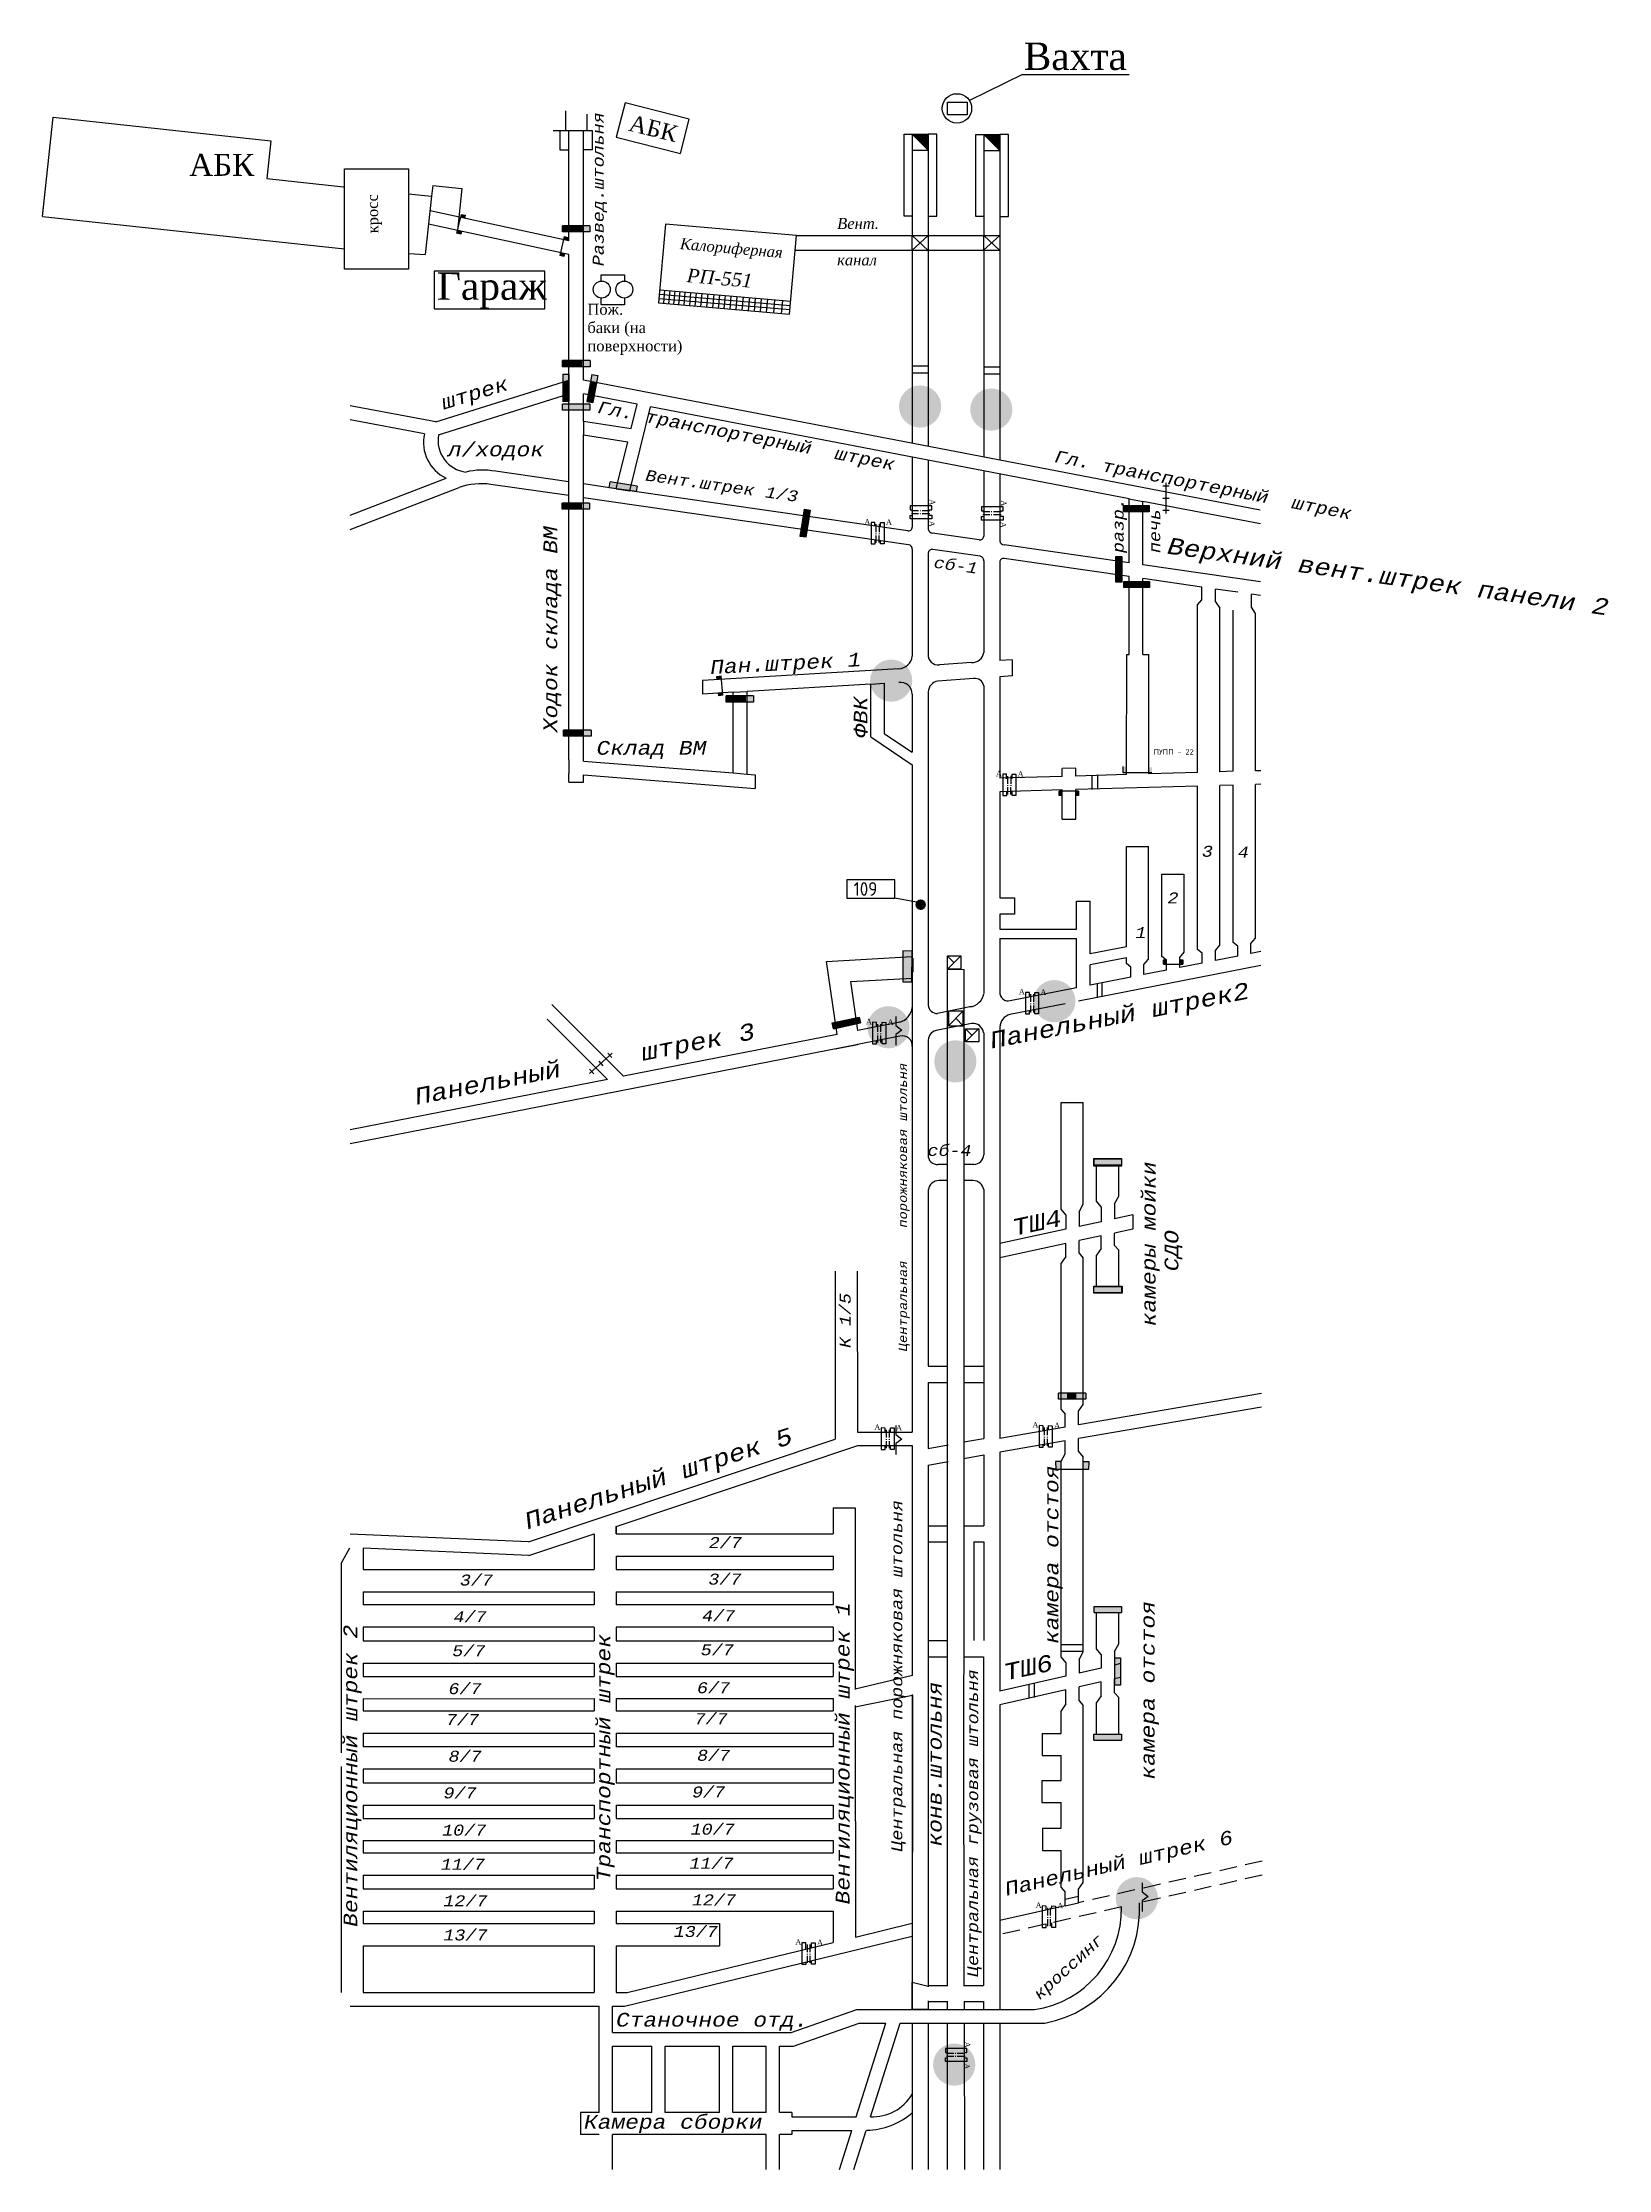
# Model space of a CAD drawing. Header units: millimetres. Extents: x 61 to 346, y -120 to 268.
import ezdxf

# ---------------------------------------------------------------- set-up
doc = ezdxf.new("R2010")
doc.units = ezdxf.units.MM
doc.linetypes.add('HIDDEN2', pattern=[4.7625, 3.175, -1.5875])
for name, color, linetype in [('вент.зак.г.', 7, 'Continuous'), ('ГВУ', 7, 'Continuous'), ('Замер_станция', 7, 'Continuous'), ('Знаки подземные', 7, 'Continuous'), ('Надписи', 7, 'Continuous'), ('Номер Позиции ПЛА', 7, 'Continuous'), ('План', 7, 'Continuous'), ('Поверхн. объект', 7, 'Continuous'), ('ППЗ двери', 7, 'Continuous'), ('Раскраска позиций ПЛА', 7, 'Continuous'), ('Трубопроводы', 7, 'Continuous'), ('Усл. Обозначения', 7, 'Continuous')]:
    doc.layers.add(name, color=color, linetype=linetype)
doc.layers.add('ФЗ вода', color=1, linetype='Continuous', lineweight=40)
doc.styles.get("Standard").update_dxf_attribs({"font": 'ISOCP.SHX'})
doc.styles.add('TXTRUS', font='TXTRUS.shx', dxfattribs={"height": 2})
doc.styles.add('Восстающие', font='times.ttf')

msp = doc.modelspace()

# ---------------------------------------------------------------- texts
at = {"layer": 'ГВУ', "color": 0, "insert": (208.79, 114.55), "char_height": 2.5, "width": 7.9063, "attachment_point": 1}
msp.add_mtext('109', dxfattribs=at)
at = {"layer": 'Замер_станция', "color": 7, "lineweight": 25, "style": 'Восстающие'}
for p in [(222.67, 184.43), (235.68, 184.24), (222.58, 180.48), (235.59, 180.29), (229.06, -97.03), (228.98, -100.98)]:
    msp.add_text('А', height=1, rotation=270, dxfattribs=at).set_placement(p)
for p in [(210.74, 179.81), (214.68, 179.73), (234.76, 133.88), (238.7, 133.79), (238.91, 94.07), (242.86, 93.98), (211.03, 88.6), (214.98, 88.51), (212.58, 14.58), (241.41, 15.01), (245.36, 14.92), (216.52, 14.5), (241.99, -72.64), (198.15, -79.34), (202.1, -79.42)]:
    msp.add_text('А', height=1, dxfattribs=at).set_placement(p)
at = {"layer": 'Замер_станция', "color": 0, "lineweight": 25, "style": 'Восстающие'}
msp.add_text('А', height=1, dxfattribs=at).set_placement((245.94, -72.73))
at = {"layer": 'Надписи', "style": 'TXTRUS'}
for s, insert, char_height, width, attachment_point, rotation in [('{\\fCourier New|b0|i1|c204|p49;Развед.штольня}', (161.2, 226.95), 2, 46.7, 1, 90), ('{\\fCourier New|b0|i1|c204|p49;штрек}', (133.29, 203.16), 2.5, 21.6, 1, 17), ('{\\fCourier New|b0|i1|c204|p49;Гл. транспортерный  штрек}', (162.37, 202.37), 2.2, 67.6, 1, 349), ('{\\fCourier New|b0|i1|c204|p49;Гл. транспортерный  штрек}', (245.72, 193.39), 2.2, 67.6, 1, 349), ('{\\fCourier New|b0|i1|c204|p49;Вент.штрек 1/3}', (171, 189.82), 2, 52.1, 1, 352), ('{\\fCourier New|b0|i1|c204|p49;разр.\\P\\Pпечь}', (256.05, 174.6), 2, 11.511, 1, 90), ('{\\fCourier New|b0|i1|c204|p49;Ходок склада ВМ}', (152.21, 141.91), 2.5, 45.8893, 1, 90), ('{\\fCourier New|b0|i1|c204|p49;Верхний вент.штрек панели 2}', (266.31, 177.48), 3, 97.4, 1, 352), ('{\\fCourier New|b0|i1|c204|p49;сб-1}', (223.59, 173.93), 2, 9.9044, 1, 352), ('{\\fCourier New|b0|i1|c204|p49;Пан.штрек 1}', (182.56, 155.02), 2.5, 38, 1, 3), ('{\\fCourier New|b0|i1|c204|p49;ФВК}', (208.82, 140.89), 2.5, 10.6517, 1, 90), ('{\\fCourier New|b0|i1|c204|p49;Панельный штрек2}', (233.39, 87.13), 3, 121.7, 1, 11), ('{\\fCourier New|b0|i1|c204|p49;Панельный     штрек 3}', (128.46, 76.87), 3, 85, 1, 11), ('{\\fCourier New|b0|i1|c204|p49;Центральная    порожняковая штольня}', (217.01, 28.95), 1.5, 122.8904, 1, 90), ('{\\fCourier New|b0|i1|c204|p49;камеры мойки\\P    СДО }', (261.36, 33.51), 2.5, 35.9698, 1, 90), ('{\\fCourier New|b0|i1|c204|p49;ТШ4}', (237.49, 52.95), 3, 9.188, 1, 12), ('{\\fCourier New|b0|i1|c204|p49;К 1/5}', (206.25, 29.54), 2, 15.3781, 1, 90), ('{\\fCourier New|b0|i1|c204|p49;Панельный штрек 5}', (148.4, -0.71), 3, 74, 1, 18), ('{\\fCourier New|b0|i1|c204|p49;камера отстоя }', (243.64, -24.47), 2.5, 39.0672, 1, 90), ('{\\fCourier New|b0|i1|c204|p49;Центральная порожняковая штольня}', (215.67, -62.35), 2, 122.8904, 1, 90), ('{\\fCourier New|b0|i1|c204|p49;Вентиляционный штрек 1}', (205.54, -71.99), 2.5, 67.7, 1, 90), ('{\\fCourier New|b0|i1|c204|p49;камера отстоя }', (261.2, -49.21), 2.5, 43.2779, 1, 90), ('{\\fCourier New|b0|i1|c204|p49;Вентиляционный штрек 2}', (115.73, -76.08), 2.5, 67.7, 1, 90), ('{\\fCourier New|b0|i1|c204|p49;Транспортный штрек }', (161.9, -67.76), 2.5, 53.8159, 1, 90), ('{\\fCourier New|b0|i1|c204|p49;ТШ6}', (235.9, -28.2), 3, 11.0261, 1, 12), ('{\\fCourier New|b0|i1|c204|p49;Центральная грузовая штольня}', (230.82, -57.16), 2, 128.3, 5, 90), ('{\\fCourier New|b0|i1|c204|p49;конв.штольня }', (222.35, -61.43), 2.5, 43.2693, 1, 90), ('{\\fCourier New|b0|i1|c204|p49;Панельный штрек 6}', (236.13, -67.99), 2.5, 121.7, 1, 13), ('{\\fCourier New|b0|i1|c204|p49;кроссинг}', (241.37, -88.04), 2, 19.7797, 1, 42.3334)]:
    msp.add_mtext(s, dxfattribs=dict(at, insert=insert, char_height=char_height, width=width, attachment_point=attachment_point, rotation=rotation))
at = {"layer": 'Надписи', "attachment_point": 1, "style": 'TXTRUS'}
for s, insert, char_height, width in [('{\\fTimes New Roman|b0|i1|c204|p18;Вент.\\P\\Pканал}', (205.78, 235.75), 2, 15.1259), ('{\\fCourier New|b0|i1|c204|p49;л/ходок}', (134.77, 194.75), 2.5, 10.2), ('{\\fCourier New|b0|i1|c204|p49;Склад ВМ}', (161.88, 140.3), 2.5, 25.9148), ('{\\fCourier New|b0|i1|c204|p49;3}', (272.33, 121.18), 2, 4.2), ('{\\fCourier New|b0|i1|c204|p49;4}', (278.87, 121), 2, 4.2), ('{\\fCourier New|b0|i1|c204|p49;2}', (266.06, 112.66), 2, 3.7044), ('{\\fCourier New|b0|i1|c204|p49;1}', (260.18, 106.34), 2, 3.2444), ('{\\fCourier New|b0|i1|c204|p49;сб-4}', (222.26, 66.6), 2, 10.95), ('{\\fCourier New|b0|i1|c204|p49;2/7}', (182.37, -4.96), 2, 7.4), ('{\\fCourier New|b0|i1|c204|p49;3/7}', (136.96, -11.8), 2, 7.4), ('{\\fCourier New|b0|i1|c204|p49;3/7}', (182.29, -11.63), 2, 7.4), ('{\\fCourier New|b0|i1|c204|p49;4/7}', (135.8, -18.48), 2, 7.4), ('{\\fCourier New|b0|i1|c204|p49;4/7}', (181.14, -18.31), 2, 7.4), ('{\\fCourier New|b0|i1|c204|p49;5/7}', (135.57, -24.7), 2, 7.4), ('{\\fCourier New|b0|i1|c204|p49;5/7}', (180.91, -24.53), 2, 7.4), ('{\\fCourier New|b0|i1|c204|p49;6/7}', (134.88, -31.62), 2, 7.4), ('{\\fCourier New|b0|i1|c204|p49;6/7}', (180.22, -31.45), 2, 7.4), ('{\\fCourier New|b0|i1|c204|p49;7/7}', (134.43, -37.27), 2, 7.3847), ('{\\fCourier New|b0|i1|c204|p49;7/7}', (179.77, -37.1), 2, 7.3847), ('{\\fCourier New|b0|i1|c204|p49;8/7}', (134.89, -43.95), 2, 6.4619), ('{\\fCourier New|b0|i1|c204|p49;8/7}', (180.23, -43.78), 2, 6.4619), ('{\\fCourier New|b0|i1|c204|p49;9/7}', (133.97, -50.64), 2, 6.9233), ('{\\fCourier New|b0|i1|c204|p49;9/7}', (179.31, -50.47), 2, 6.9233), ('{\\fCourier New|b0|i1|c204|p49;10/7}', (133.73, -57.43), 2, 7.4), ('{\\fCourier New|b0|i1|c204|p49;10/7}', (179.06, -57.26), 2, 7.4), ('{\\fCourier New|b0|i1|c204|p49;11/7}', (133.5, -63.65), 2, 7.4), ('{\\fCourier New|b0|i1|c204|p49;11/7}', (178.83, -63.48), 2, 7.4), ('{\\fCourier New|b0|i1|c204|p49;12/7}', (133.96, -70.33), 2, 7.4), ('{\\fCourier New|b0|i1|c204|p49;12/7}', (179.3, -70.16), 2, 7.4), ('{\\fCourier New|b0|i1|c204|p49;13/7}', (133.96, -76.56), 2, 7.4), ('{\\fCourier New|b0|i1|c204|p49;13/7}', (175.98, -75.93), 2, 7.4), ('{\\fCourier New|b0|i1|c204|p49;Станочное отд.}', (165.44, -91.78), 2.5, 38.9)]:
    msp.add_mtext(s, dxfattribs=dict(at, insert=insert, char_height=char_height, width=width))
at = {"layer": 'Надписи', "color": 0, "insert": (159.6, -110.42), "char_height": 2.5, "width": 46.2, "attachment_point": 1, "style": 'TXTRUS'}
msp.add_mtext('{\\fCourier New|b0|i1|c204|p49;Камера сборки}', dxfattribs=at)
at = {"layer": 'Поверхн. объект', "lineweight": 30, "style": 'TXTRUS'}
msp.add_text('ПУПП - 22', height=1, dxfattribs=at).set_placement((263.52, 137.81))
at = {"layer": 'Поверхн. объект', "color": 0, "attachment_point": 1}
for s, insert, char_height, width in [('{\\fTimes New Roman|b0|i0|c204|p18;Вахта}', (239.81, 267.75), 5, 20.4), ('{\\fTimes New Roman|b0|i0|c204|p18;АБК}', (87.58, 247.43), 4, 14.3567), ('{\\fTimes New Roman|b0|i0|c204|p18;Гараж}', (132.78, 225.81), 5, 20.4169)]:
    msp.add_mtext(s, dxfattribs=dict(at, insert=insert, char_height=char_height, width=width))
at = {"layer": 'Поверхн. объект', "color": 0}
for s, insert, char_height, width, attachment_point, rotation in [('{\\fTimes New Roman|b0|i0|c204|p18;АБК}', (168.3, 254.62), 3, 13.1217, 1, 346), ('{\\fTimes New Roman|b0|i0|c204|p18;кросс}', (121.37, 236.51), 2, 23, 5, 91), ('{\\fTimes New Roman|b0|i1|c204|p18;Калориферная}', (177.23, 232.07), 2, 23.6419, 1, 355), ('{\\fTimes New Roman|b0|i1|c204|p18;РП-551}', (178.5, 226.54), 2.5, 16, 1, 355)]:
    msp.add_mtext(s, dxfattribs=dict(at, insert=insert, char_height=char_height, width=width, attachment_point=attachment_point, rotation=rotation))
at = {"layer": 'Поверхн. объект', "insert": (160.22, 220.08), "char_height": 2, "width": 12.9265, "attachment_point": 1}
msp.add_mtext('{\\fTimes New Roman|b0|i0|c204|p18;Пож.\\Pбаки (на поверхности)}', dxfattribs=at)

# ---------------------------------------------------------------- blocks, each defined once
blk = doc.blocks.new('Вент дверь')
at = {"layer": 'Усл. Обозначения'}
for p, q in [((1113.22, 639.19), (1113.22, 634.19)), ((1113.22, 639.19), (1114.33, 639.19)), ((1114.33, 639.19), (1114.33, 638.34)), ((1114.33, 634.19), (1113.22, 634.19)), ((1114.33, 635), (1114.33, 634.19))]:
    blk.add_line(p, q, dxfattribs=at)
blk = doc.blocks.new('Вент парус')
at = {"layer": 'Усл. Обозначения'}
for p, q in [((1113.71, 602.67), (1113.71, 601)), ((1113.71, 601), (1114.82, 600.17)), ((1114.82, 600.17), (1113.71, 599.34)), ((1113.71, 599.34), (1113.71, 597.39))]:
    blk.add_line(p, q, dxfattribs=at)
blk = doc.blocks.new('Решетка')
at = {"layer": 'Усл. Обозначения'}
for p, q in [((1113.25, 569.85), (1114.36, 569.85)), ((1113.25, 567.63), (1114.36, 567.63)), ((1113.8, 570.41), (1113.8, 564.85)), ((1113.25, 565.41), (1114.36, 565.41))]:
    blk.add_line(p, q, dxfattribs=at)
blk = doc.blocks.new('Перемычка с дверью')
at = {"layer": 'Усл. Обозначения', "color": 0}
for p, q in [((1113.28, 579.34), (1114.4, 579.34)), ((1113.28, 577.89), (1114.4, 577.89))]:
    blk.add_line(p, q, dxfattribs=at)
at = {"layer": 'Усл. Обозначения'}
for p, q in [((1113.29, 581.21), (1113.29, 576.21)), ((1113.29, 581.21), (1114.4, 581.21)), ((1114.4, 581.21), (1114.4, 576.21)), ((1114.4, 576.21), (1113.29, 576.21))]:
    blk.add_line(p, q, dxfattribs=at)

# ---------------------------------------------------------------- hatches: boundary and pattern name
at = {"layer": 'Знаки подземные'}
h = msp.add_hatch(color=5, dxfattribs=at)
h.paths.add_polyline_path([(246.63, 8.82), (245.6, 8.82), (245.6, 7.47), (246.63, 7.47)])
h.paths.add_polyline_path([(251.67, 8.82), (250.69, 8.82), (250.69, 7.47), (251.67, 7.47)])
at = {"layer": 'Номер Позиции ПЛА'}
h = msp.add_hatch(color=5, dxfattribs=at)
h.paths.add_polyline_path([(137.16, 236.4), (137.04, 235.84), (137.81, 235.67), (137.93, 236.22)])
h.paths.add_polyline_path([(137.26, 233.32), (136.49, 233.48), (136.37, 232.95), (137.14, 232.77)])
h = msp.add_hatch(color=5, dxfattribs=at)
h.paths.add_polyline_path([(156.6, 231.6), (156.73, 232.16), (155.97, 232.34), (155.83, 231.76)])
h.paths.add_polyline_path([(155.29, 229.4), (155.17, 228.89), (155.94, 228.71), (156.06, 229.24)])
h = msp.add_hatch(color=5, dxfattribs=at)
h.paths.add_polyline_path([(184.16, 148.57), (184.95, 148.65), (184.89, 149.24), (184.11, 149.15)])
h.paths.add_polyline_path([(183.86, 151.56), (184.65, 151.65), (184.59, 152.17), (183.81, 152.09)])
h = msp.add_hatch(color=5, dxfattribs=at)
h.paths.add_polyline_path([(249.82, 130.34), (249.82, 131.13), (249.22, 131.13), (249.24, 130.34)])
h.paths.add_polyline_path([(246.82, 130.34), (246.8, 131.13), (246.27, 131.12), (246.28, 130.34)])
h = msp.add_hatch(color=5, dxfattribs=at)
h.paths.add_polyline_path([(265.32, 100.37), (265.33, 99.58), (265.92, 99.58), (265.91, 100.37)])
h.paths.add_polyline_path([(268.33, 100.38), (268.34, 99.59), (268.87, 99.59), (268.87, 100.38)])
at = {"layer": 'План'}
for points in [[(222.41, 251.04), (219.47, 251.04), (222.41, 248.12)], [(235.46, 250.99), (232.52, 250.99), (235.46, 248.07)]]:
    msp.add_hatch(color=0, dxfattribs=at).paths.add_polyline_path(points)
h = msp.add_hatch(color=72, dxfattribs=at)
h.paths.add_polyline_path([(257.71, 173.01), (256.6, 173.17), (256.6, 172.3), (257.71, 172.3)])
h.paths.add_polyline_path([(257.71, 172.3), (256.6, 172.3), (256.6, 170.85), (257.71, 170.85)])
h = msp.add_hatch(color=72, dxfattribs=at)
h.paths.add_polyline_path([(259.04, 169.41), (258.08, 169.41), (258.08, 168.3), (259.04, 168.3)])
h.paths.add_polyline_path([(261.53, 169.41), (259.04, 169.41), (259.04, 168.3), (261.53, 168.3)])
h.paths.add_polyline_path([(261.53, 169.41), (261.53, 168.3), (262.73, 168.3, -0.001932), (262.74, 168.31), (262.74, 169.41)])
h = msp.add_hatch(color=72, dxfattribs=at)
h.paths.add_polyline_path([(246.15, 21.3), (246.15, 20.19), (247.83, 20.19), (247.83, 21.3)])
h.paths.add_polyline_path([(249.28, 21.3), (249.28, 20.19), (251.15, 20.19), (251.15, 21.3)])
at = {"layer": 'ППЗ двери'}
h = msp.add_hatch(color=5, dxfattribs=at)
h.paths.add_polyline_path([(258.43, 135.64), (257.87, 135.64), (257.9, 134.53), (258.43, 134.54)])
h.paths.add_polyline_path([(263.22, 135.47), (262.5, 135.51), (262.5, 134.56), (263.22, 134.57)])
at = {"layer": 'Раскраска позиций ПЛА'}
h = msp.add_hatch(color=5, dxfattribs=at)
h.paths.add_polyline_path([(160.65, 233.23), (160.65, 234.34), (159.33, 234.34), (159.33, 233.23)])
h.paths.add_polyline_path([(159.33, 233.23), (159.33, 234.34), (156.85, 234.34), (156.85, 233.23)])
h.paths.add_polyline_path([(156.85, 233.23), (156.85, 234.34), (155.65, 234.34), (155.65, 233.23)])
h = msp.add_hatch(color=5, dxfattribs=at)
h.paths.add_polyline_path([(159.33, 233.23), (159.33, 234.34), (156.85, 234.34), (156.85, 233.23)])
h.paths.add_polyline_path([(156.85, 233.23), (156.85, 234.34), (155.65, 234.34), (155.65, 233.23)])
for color, points in [(5, [(156.85, 233.23), (156.85, 234.34), (155.65, 234.34), (155.65, 233.23)]), (72, [(156.82, 208.65), (156.82, 209.76), (155.71, 209.76), (155.71, 208.65)]), (72, [(157.39, 208.65), (157.39, 209.76), (156.82, 209.76), (156.82, 208.65)]), (72, [(158.84, 209.76), (157.39, 209.76), (157.39, 208.65), (158.84, 208.65)]), (72, [(156.85, 205.44), (155.74, 205.44), (155.74, 204), (156.85, 204)]), (72, [(156.85, 204), (155.74, 204), (155.74, 203.43), (156.85, 203.43)]), (72, [(156.85, 203.43), (155.74, 203.43), (155.74, 202.32), (156.85, 202.32)]), (72, [(161.41, 203.22), (160.31, 203.42), (160.11, 202.32), (161.2, 202.12)]), (72, [(161.51, 203.77), (160.42, 203.97), (160.31, 203.42), (161.41, 203.22)]), (72, [(160.68, 205.4), (160.42, 203.97), (161.51, 203.77), (161.77, 205.2)]), (72, [(160.68, 200.66), (160.68, 201.77), (155.68, 201.77), (155.68, 200.66)]), (72, [(169.14, 185.71), (169.32, 186.8), (164.38, 187.58), (164.21, 186.48)]), (72, [(156.73, 182.62), (156.73, 183.73), (155.61, 183.73), (155.61, 182.62)]), (72, [(158.74, 183.73), (157.29, 183.73), (157.29, 182.62), (158.74, 182.62)]), (72, [(200.91, 182.41), (199.81, 182.58), (199.63, 181.4), (200.73, 181.25)]), (72, [(259.17, 182.15), (259.17, 183.26), (258.05, 183.26), (258.05, 182.15)]), (72, [(259.73, 182.15), (259.73, 183.26), (259.17, 183.26), (259.17, 182.15)]), (72, [(261.18, 183.26), (259.73, 183.26), (259.73, 182.15), (261.18, 182.15)]), (72, [(262.71, 183.25), (261.65, 183.25), (261.65, 182.15), (262.71, 182.15)]), (72, [(199.26, 178.95), (199.06, 177.63), (200.16, 177.47), (200.36, 178.79)]), (72, [(200.36, 178.79), (200.46, 179.47), (199.36, 179.63), (199.26, 178.95)]), (72, [(200.73, 181.25), (199.63, 181.4), (199.36, 179.63), (200.46, 179.47)]), (72, [(256.6, 173.94), (256.6, 172.87), (257.71, 172.87), (257.71, 173.94)]), (72, [(257.71, 170.95), (256.6, 170.95), (256.6, 170.39), (257.71, 170.39)]), (72, [(257.71, 170.39), (256.6, 170.39), (256.6, 169.27), (257.71, 169.27)]), (72, [(261, 169.4), (259.55, 169.4), (259.55, 168.29), (261, 168.29)]), (72, [(186.65, 147.41), (186.65, 148.52), (185.53, 148.52), (185.53, 147.41)]), (72, [(187.21, 147.41), (187.21, 148.52), (186.65, 148.52), (186.65, 147.41)]), (72, [(188.66, 148.52), (187.21, 148.52), (187.21, 147.41), (188.66, 147.41)]), (72, [(156.99, 141.17), (156.99, 142.28), (155.88, 142.28), (155.88, 141.17)]), (72, [(157.56, 141.17), (157.56, 142.28), (156.99, 142.28), (156.99, 141.17)]), (72, [(159.01, 142.28), (157.56, 142.28), (157.56, 141.17), (159.01, 141.17)]), (5, [(207.11, 88.22), (206.87, 89.31), (206.19, 89.16), (206.44, 88.07)]), (5, [(208.87, 88.6), (208.62, 89.69), (206.87, 89.31), (207.11, 88.22)]), (5, [(210.02, 88.85), (209.78, 89.94), (208.62, 89.69), (208.87, 88.6)]), (5, [(206.44, 88.07), (206.19, 89.16), (204.9, 88.88), (205.13, 87.79)]), (72, [(257.66, 62.94), (257.66, 64.05), (252.66, 64.05), (252.66, 62.94)]), (72, [(257.63, 39.65), (257.63, 40.76), (252.63, 40.76), (252.63, 39.65)]), (72, [(247.8, 21.3), (247.8, 20.19), (249.25, 20.19), (249.25, 21.3)]), (72, [(257.66, -17.62), (252.66, -17.62), (252.66, -18.73), (257.66, -18.73)]), (72, [(257.47, -27), (256.36, -27), (256.36, -32), (257.47, -32)]), (72, [(257.63, -40.91), (252.63, -40.91), (252.63, -42.02), (257.63, -42.02)])]:
    msp.add_hatch(color=color, dxfattribs=at).paths.add_polyline_path(points)
h = msp.add_hatch(color=72, dxfattribs=at)
h.paths.add_polyline_path([(160.71, 208.65), (160.71, 209.76), (159.31, 209.76), (159.31, 208.65)])
h.paths.add_polyline_path([(159.31, 208.65), (159.31, 209.76), (158.84, 209.76), (158.84, 208.65)])
h.paths.add_polyline_path([(158.84, 208.65), (158.84, 209.76), (157.39, 209.76), (157.39, 208.65)])
h.paths.add_polyline_path([(157.39, 208.65), (157.39, 209.76), (156.82, 209.76), (156.82, 208.65)])
h.paths.add_polyline_path([(156.82, 208.65), (156.82, 209.76), (155.71, 209.76), (155.71, 208.65)])
h = msp.add_hatch(color=72, dxfattribs=at)
h.paths.add_polyline_path([(159.31, 208.65), (159.31, 209.76), (158.84, 209.76), (158.84, 208.65)])
h.paths.add_polyline_path([(158.84, 208.65), (158.84, 209.76), (157.39, 209.76), (157.39, 208.65)])
h.paths.add_polyline_path([(157.39, 208.65), (157.39, 209.76), (156.82, 209.76), (156.82, 208.65)])
h.paths.add_polyline_path([(156.82, 208.65), (156.82, 209.76), (155.71, 209.76), (155.71, 208.65)])
h = msp.add_hatch(color=72, dxfattribs=at)
h.paths.add_polyline_path([(156.85, 207.32), (155.74, 207.32), (155.74, 205.92), (156.85, 205.92)])
h.paths.add_polyline_path([(156.85, 205.92), (155.74, 205.92), (155.74, 205.44), (156.85, 205.44)])
h.paths.add_polyline_path([(156.85, 205.44), (155.74, 205.44), (155.74, 204), (156.85, 204)])
h.paths.add_polyline_path([(156.85, 204), (155.74, 204), (155.74, 203.43), (156.85, 203.43)])
h.paths.add_polyline_path([(156.85, 203.43), (155.74, 203.43), (155.74, 202.32), (156.85, 202.32)])
h = msp.add_hatch(color=72, dxfattribs=at)
h.paths.add_polyline_path([(156.85, 205.92), (155.74, 205.92), (155.74, 205.44), (156.85, 205.44)])
h.paths.add_polyline_path([(156.85, 205.44), (155.74, 205.44), (155.74, 204), (156.85, 204)])
h.paths.add_polyline_path([(156.85, 204), (155.74, 204), (155.74, 203.43), (156.85, 203.43)])
h.paths.add_polyline_path([(156.85, 203.43), (155.74, 203.43), (155.74, 202.32), (156.85, 202.32)])
h = msp.add_hatch(color=72, dxfattribs=at)
h.paths.add_polyline_path([(162.11, 207.04), (161.02, 207.24), (160.76, 205.86), (161.86, 205.66)])
h.paths.add_polyline_path([(161.86, 205.66), (160.76, 205.86), (160.68, 205.4), (161.77, 205.2)])
h.paths.add_polyline_path([(161.77, 205.2), (160.68, 205.4), (160.42, 203.97), (161.51, 203.77)])
h.paths.add_polyline_path([(161.51, 203.77), (160.42, 203.97), (160.31, 203.42), (161.41, 203.22)])
h.paths.add_polyline_path([(161.41, 203.22), (160.31, 203.42), (160.11, 202.32), (161.2, 202.12)])
h = msp.add_hatch(color=3, dxfattribs=at)
h.paths.add_polyline_path([(161.86, 205.66), (160.76, 205.86), (160.68, 205.4), (161.77, 205.2)])
h.paths.add_polyline_path([(161.77, 205.2), (160.68, 205.4), (160.42, 203.97), (161.51, 203.77)])
h.paths.add_polyline_path([(161.51, 203.77), (160.42, 203.97), (160.31, 203.42), (161.41, 203.22)])
h.paths.add_polyline_path([(161.41, 203.22), (160.31, 203.42), (160.11, 202.32), (161.2, 202.12)])
h = msp.add_hatch(color=72, dxfattribs=at)
h.paths.add_polyline_path([(160.61, 182.62), (160.61, 183.73), (159.21, 183.73), (159.21, 182.62)])
h.paths.add_polyline_path([(159.21, 182.62), (159.21, 183.73), (158.74, 183.73), (158.74, 182.62)])
h.paths.add_polyline_path([(158.74, 182.62), (158.74, 183.73), (157.29, 183.73), (157.29, 182.62)])
h.paths.add_polyline_path([(157.29, 182.62), (157.29, 183.73), (156.73, 183.73), (156.73, 182.62)])
h.paths.add_polyline_path([(156.73, 182.62), (156.73, 183.73), (155.61, 183.73), (155.61, 182.62)])
h = msp.add_hatch(color=72, dxfattribs=at)
h.paths.add_polyline_path([(159.21, 182.62), (159.21, 183.73), (158.74, 183.73), (158.74, 182.62)])
h.paths.add_polyline_path([(158.74, 182.62), (158.74, 183.73), (157.29, 183.73), (157.29, 182.62)])
h.paths.add_polyline_path([(157.29, 182.62), (157.29, 183.73), (156.73, 183.73), (156.73, 182.62)])
h.paths.add_polyline_path([(156.73, 182.62), (156.73, 183.73), (155.61, 183.73), (155.61, 182.62)])
h = msp.add_hatch(color=72, dxfattribs=at)
h.paths.add_polyline_path([(261.65, 182.15), (261.65, 183.26), (261.18, 183.26), (261.18, 182.15)])
h.paths.add_polyline_path([(261.18, 182.15), (261.18, 183.26), (259.73, 183.26), (259.73, 182.15)])
h.paths.add_polyline_path([(259.73, 182.15), (259.73, 183.26), (259.17, 183.26), (259.17, 182.15)])
h.paths.add_polyline_path([(259.17, 182.15), (259.17, 183.26), (258.05, 183.26), (258.05, 182.15)])
h = msp.add_hatch(color=72, dxfattribs=at)
h.paths.add_polyline_path([(257.71, 172.87), (256.6, 172.87), (256.6, 172.4), (257.71, 172.4)])
h.paths.add_polyline_path([(257.71, 172.4), (256.6, 172.4), (256.6, 170.95), (257.71, 170.95)])
h.paths.add_polyline_path([(257.71, 170.95), (256.6, 170.95), (256.6, 170.39), (257.71, 170.39)])
h.paths.add_polyline_path([(257.71, 170.39), (256.6, 170.39), (256.6, 169.27), (257.71, 169.27)])
h = msp.add_hatch(color=72, dxfattribs=at)
h.paths.add_polyline_path([(189.13, 147.41), (189.13, 148.52), (188.66, 148.52), (188.66, 147.41)])
h.paths.add_polyline_path([(188.66, 147.41), (188.66, 148.52), (187.21, 148.52), (187.21, 147.41)])
h.paths.add_polyline_path([(187.21, 147.41), (187.21, 148.52), (186.65, 148.52), (186.65, 147.41)])
h.paths.add_polyline_path([(186.65, 147.41), (186.65, 148.52), (185.53, 148.52), (185.53, 147.41)])
h = msp.add_hatch(color=72, dxfattribs=at)
h.paths.add_polyline_path([(190.53, 147.41), (190.53, 148.52), (189.13, 148.52), (189.13, 147.41)])
h.paths.add_polyline_path([(189.13, 147.41), (189.13, 148.52), (188.66, 148.52), (188.66, 147.41)])
h.paths.add_polyline_path([(188.66, 147.41), (188.66, 148.52), (187.21, 148.52), (187.21, 147.41)])
h.paths.add_polyline_path([(187.21, 147.41), (187.21, 148.52), (186.65, 148.52), (186.65, 147.41)])
h.paths.add_polyline_path([(186.65, 147.41), (186.65, 148.52), (185.53, 148.52), (185.53, 147.41)])
h = msp.add_hatch(color=72, dxfattribs=at)
h.paths.add_polyline_path([(159.48, 141.17), (159.48, 142.28), (159.01, 142.28), (159.01, 141.17)])
h.paths.add_polyline_path([(159.01, 141.17), (159.01, 142.28), (157.56, 142.28), (157.56, 141.17)])
h.paths.add_polyline_path([(157.56, 141.17), (157.56, 142.28), (156.99, 142.28), (156.99, 141.17)])
h.paths.add_polyline_path([(156.99, 141.17), (156.99, 142.28), (155.88, 142.28), (155.88, 141.17)])
h = msp.add_hatch(color=72, dxfattribs=at)
h.paths.add_polyline_path([(160.88, 141.17), (160.88, 142.28), (159.48, 142.28), (159.48, 141.17)])
h.paths.add_polyline_path([(159.48, 141.17), (159.48, 142.28), (159.01, 142.28), (159.01, 141.17)])
h.paths.add_polyline_path([(159.01, 141.17), (159.01, 142.28), (157.56, 142.28), (157.56, 141.17)])
h.paths.add_polyline_path([(157.56, 141.17), (157.56, 142.28), (156.99, 142.28), (156.99, 141.17)])
h.paths.add_polyline_path([(156.99, 141.17), (156.99, 142.28), (155.88, 142.28), (155.88, 141.17)])
at = {"layer": 'Усл. Обозначения'}
h = msp.add_hatch(color=72, dxfattribs=at)
h.paths.add_polyline_path([(219.51, 101.94), (217.81, 101.96), (217.75, 96.5), (219.46, 96.48)], flags=16)
h.paths.add_polyline_path([(210, 36.71), (210.79, 118.36), (221.39, 118.26), (220.6, 36.6)], flags=9)
at = {"layer": 'ФЗ вода'}
h = msp.add_hatch(color=0, dxfattribs=at)
edge = h.paths.add_edge_path()
edge.add_arc((220.92, 201.34), 3.85, 0, 360)
h = msp.add_hatch(color=0, dxfattribs=at)
edge = h.paths.add_edge_path()
edge.add_arc((233.91, 200.78), 3.85, 0, 360)
h = msp.add_hatch(color=0, dxfattribs=at)
edge = h.paths.add_edge_path()
edge.add_arc((215.64, 151.32), 3.85, 0, 360)
h = msp.add_hatch(color=0, dxfattribs=at)
edge = h.paths.add_edge_path()
edge.add_arc((221.02, 110.43), 0.962, 0, 360)
h = msp.add_hatch(color=0, dxfattribs=at)
edge = h.paths.add_edge_path()
edge.add_arc((245.41, 92.83), 3.85, 0, 360)
h = msp.add_hatch(color=0, dxfattribs=at)
edge = h.paths.add_edge_path()
edge.add_arc((215.14, 88.07), 3.85, 0, 360)
h = msp.add_hatch(color=0, dxfattribs=at)
edge = h.paths.add_edge_path()
edge.add_arc((227.35, 81.84), 3.85, 0, 360)
h = msp.add_hatch(color=0, dxfattribs=at)
edge = h.paths.add_edge_path()
edge.add_arc((260.46, -70.85), 3.85, 0, 360)
h = msp.add_hatch(color=0, dxfattribs=at)
edge = h.paths.add_edge_path()
edge.add_arc((227.14, -101.21), 3.85, 0, 360)

# ---------------------------------------------------------------- linework, layer by layer
msp.add_line((235.45, 111.66), (238.11, 111.66))
msp.add_lwpolyline([(207.58, 111.63), (216.3, 111.63), (216.3, 114.98), (207.58, 114.98)], close=True)
at = {"layer": 'вент.зак.г.'}
msp.add_line((220.94, 110.8), (216.3, 111.63), dxfattribs=at)
at = {"layer": 'Знаки подземные'}
for p, q in [((160.65, 234.33), (155.65, 234.33)), ((155.65, 233.22), (155.65, 234.33)), ((160.65, 233.22), (155.65, 233.22)), ((160.65, 234.33), (160.65, 233.22)), ((160.71, 209.71), (155.71, 209.71)), ((155.71, 208.6), (155.71, 209.71)), ((160.71, 209.71), (160.71, 208.6)), ((160.71, 208.6), (155.71, 208.6)), ((155.74, 207.27), (156.85, 207.27)), ((156.85, 207.27), (156.85, 202.27)), ((161.02, 207.19), (162.11, 206.99)), ((162.11, 206.99), (161.2, 202.07)), ((156.85, 202.27), (155.74, 202.27)), ((160.68, 201.76), (155.68, 201.76)), ((155.68, 200.65), (155.68, 201.76)), ((160.68, 200.65), (155.68, 200.65)), ((160.68, 201.76), (160.68, 200.65)), ((164.2, 186.48), (164.37, 187.59)), ((169.1, 185.81), (164.2, 186.48)), ((169.32, 186.8), (164.37, 187.59)), ((169.32, 186.8), (169.14, 185.82)), ((160.61, 183.72), (155.61, 183.72)), ((155.61, 182.61), (155.61, 183.72)), ((160.61, 182.61), (155.61, 182.61)), ((160.61, 183.72), (160.61, 182.61)), ((199.06, 177.63), (199.81, 182.58)), ((199.81, 182.58), (200.91, 182.41)), ((200.16, 177.47), (200.91, 182.41)), ((200.16, 177.47), (199.06, 177.63)), ((185.53, 147.41), (185.53, 148.52)), ((155.88, 141.16), (155.88, 142.28)), ((204.9, 88.88), (209.78, 89.94)), ((209.78, 89.94), (210.02, 88.85)), ((205.13, 87.79), (204.9, 88.88)), ((205.13, 87.79), (210.02, 88.85)), ((252.66, 64.05), (257.66, 64.05)), ((252.66, 62.94), (252.66, 64.05)), ((252.66, 62.94), (257.66, 62.94)), ((257.66, 64.05), (257.66, 62.94)), ((252.63, 40.76), (257.63, 40.76)), ((252.63, 39.65), (252.63, 40.76)), ((252.63, 39.65), (257.63, 39.65)), ((257.63, 40.76), (257.63, 39.65)), ((252.66, -17.62), (257.66, -17.62)), ((252.66, -18.73), (252.66, -17.62)), ((252.66, -18.73), (257.66, -18.73)), ((257.66, -17.62), (257.66, -18.73)), ((256.36, -27), (256.36, -32)), ((256.36, -27), (257.47, -27)), ((257.47, -27), (257.47, -32)), ((257.47, -32), (256.36, -32)), ((252.63, -40.91), (257.63, -40.91)), ((252.63, -42.02), (252.63, -40.91)), ((252.63, -42.02), (257.63, -42.02)), ((257.63, -40.91), (257.63, -42.02))]:
    msp.add_line(p, q, dxfattribs=at)
at = {"layer": 'Знаки подземные', "color": 0}
for p, q in [((157.39, 209.71), (157.39, 208.6)), ((158.84, 209.71), (158.84, 208.6)), ((155.73, 205.4), (156.84, 205.4)), ((155.73, 203.95), (156.84, 203.95)), ((160.41, 203.93), (161.5, 203.72)), ((160.67, 205.35), (161.77, 205.15)), ((157.29, 183.73), (157.29, 182.61)), ((158.74, 183.73), (158.74, 182.61)), ((259.62, 183.26), (259.62, 182.15)), ((261.07, 183.26), (261.07, 182.15)), ((200.46, 179.47), (199.36, 179.63)), ((200.66, 180.75), (199.56, 180.92)), ((256.6, 172.3), (257.71, 172.3)), ((259.51, 169.4), (259.51, 168.29)), ((261.12, 169.39), (261.12, 168.28)), ((187.21, 148.52), (187.21, 147.41)), ((188.66, 148.52), (188.66, 147.41)), ((157.56, 142.28), (157.56, 141.17)), ((159.01, 142.28), (159.01, 141.17)), ((207.11, 88.22), (206.87, 89.31)), ((208.38, 88.49), (208.14, 89.58))]:
    msp.add_line(p, q, dxfattribs=at)
at = {"layer": 'Знаки подземные', "color": 72}
for p, q in [((155.74, 207.27), (155.74, 202.27)), ((161.02, 207.19), (160.11, 202.27)), ((256.6, 170.85), (257.71, 170.85)), ((190.53, 148.52), (185.53, 148.52)), ((190.53, 148.52), (190.53, 147.41)), ((190.53, 147.41), (185.53, 147.41)), ((160.88, 142.28), (155.88, 142.28)), ((160.88, 141.16), (155.88, 141.16)), ((160.88, 142.28), (160.88, 141.16))]:
    msp.add_line(p, q, dxfattribs=at)
at = {"layer": 'План'}
for p, q in [((156.27, 251.69), (156.27, 255.3)), ((160.17, 251.69), (160.17, 254.68)), ((153.97, 251.69), (159.49, 251.69)), ((155.22, 251.69), (155.22, 248.17)), ((156.82, 231.55), (156.82, 251.69)), ((159.49, 206.17), (159.49, 251.69)), ((159.49, 251.69), (161.11, 251.69)), ((161.11, 251.69), (161.11, 248.17)), ((155.22, 248.17), (156.84, 248.17)), ((161.11, 248.17), (159.49, 248.17)), ((156.82, 231.55), (131.51, 237.04)), ((156.82, 229.07), (131.25, 234.62)), ((156.82, 206.13), (156.82, 229.07)), ((222.41, 232.54), (219.4, 229.78)), ((219.47, 232.54), (222.41, 229.78)), ((235.46, 232.54), (232.5, 229.88)), ((232.52, 232.54), (235.46, 229.78)), ((132.58, 198.54), (156.82, 206.13)), ((133.06, 196.17), (156.82, 203.64)), ((156.82, 136.85), (156.82, 203.64)), ((159.49, 198.69), (159.49, 203.63)), ((132.58, 198.54), (116.95, 201.47)), ((130.5, 196.38), (116.95, 198.91)), ((159.49, 198.69), (168.21, 197.31)), ((167.95, 185.98), (171.76, 201.28)), ((168.21, 197.31), (169.31, 201.75)), ((159.49, 196.17), (167.6, 194.89)), ((159.49, 136.64), (159.49, 196.17)), ((165.48, 186.34), (167.6, 194.89)), ((116.95, 181.54), (134.47, 188.28)), ((116.95, 178.91), (136.84, 186.57)), ((218.81, 176.12), (159.49, 184.69)), ((218.65, 178.65), (167.95, 185.98)), ((259.04, 172.82), (259.04, 184.51)), ((261.53, 172.46), (261.53, 184.03)), ((259.04, 172.82), (236.23, 176.12)), ((259.04, 170.31), (236.28, 173.6)), ((256.6, 172.7), (257.71, 172.52)), ((256.6, 171.12), (257.73, 170.93)), ((261.53, 156.08), (261.53, 169.95)), ((272.33, 166.05), (272.33, 168.39)), ((274.82, 165.69), (274.82, 168.03)), ((281.36, 164.75), (281.36, 167.08)), ((271.53, 165.12), (272.33, 166.05)), ((271.53, 134.58), (271.53, 165.12)), ((274.82, 165.69), (275.59, 164.53)), ((275.59, 134.66), (275.59, 164.53)), ((278.02, 134.77), (278.02, 164.18)), ((282.09, 163.59), (281.36, 164.75)), ((282.09, 134.85), (282.09, 163.59)), ((258.61, 156.08), (259.04, 156.08)), ((261.53, 156.08), (262.62, 156.08)), ((262.62, 134.29), (262.62, 156.08)), ((181.23, 151.36), (181.23, 148.87)), ((237.74, 155.14), (237.73, 152.21)), ((186.84, 134.47), (186.81, 149.2)), ((189.34, 134.28), (189.34, 149.35)), ((211.93, 141.04), (211.93, 150.68)), ((214.42, 141.63), (214.42, 150.83)), ((232.52, 150.36), (232.54, 94.2)), ((211.93, 141.04), (219.46, 135.98)), ((214.42, 141.63), (219.47, 138.24)), ((159.49, 136.64), (186.83, 134.48)), ((156.82, 132.77), (156.82, 134.35)), ((156.83, 132.77), (159.53, 132.77)), ((159.49, 134.14), (190.82, 131.64)), ((159.49, 132.77), (159.49, 134.12)), ((189.34, 134.28), (190.82, 134.16)), ((190.82, 134.16), (190.82, 131.64)), ((246.82, 133.84), (246.82, 135.3)), ((249.31, 133.91), (249.31, 135.37)), ((278.02, 132.26), (275.59, 132.19)), ((278.02, 103.52), (278.02, 132.26)), ((283.05, 134.87), (282.09, 134.85)), ((283.05, 132.4), (282.09, 132.38)), ((246.82, 126.06), (246.82, 131.37)), ((249.31, 126.06), (249.31, 131.44)), ((246.82, 126.06), (249.31, 126.06)), ((258.54, 102.76), (258.58, 121.04)), ((258.58, 121.04), (262.64, 121.04)), ((262.6, 100.5), (262.61, 121.04)), ((264.99, 116.03), (269.05, 116.03)), ((238.11, 111.66), (238.11, 108.72)), ((249.46, 111.1), (251.95, 111.1)), ((249.46, 105.97), (249.46, 111.1)), ((251.95, 101.47), (251.95, 111.1)), ((235.45, 105.97), (249.46, 105.97)), ((203.86, 100.06), (219.47, 101.01)), ((235.45, 104.24), (249.46, 104.24)), ((249.46, 95.29), (249.46, 104.24)), ((268.3, 100.79), (269.1, 101.77)), ((272.37, 101.59), (271.53, 102.25)), ((274.8, 102.07), (275.59, 103.04)), ((278.85, 101.05), (274.8, 100.25)), ((278.85, 102.86), (278.02, 103.52)), ((281.28, 103.34), (282.09, 104.31)), ((283.09, 101.88), (281.28, 101.52)), ((205.8, 86.76), (203.86, 100.06)), ((208.26, 96.44), (219.48, 97.04)), ((225.77, 98.6), (225.83, 98.6)), ((225.93, 63.01), (225.92, 98.64)), ((225.92, 98.64), (228.94, 98.59)), ((228.96, 63), (228.95, 98.59)), ((283.09, 99.36), (249.79, 92.84)), ((251.95, 95.78), (251.95, 99.44)), ((258.54, 99.7), (258.54, 100.74)), ((259.33, 99.04), (258.54, 99.7)), ((259.33, 97.22), (259.33, 99.04)), ((261.76, 99.51), (262.6, 100.5)), ((261.76, 97.7), (261.76, 99.51)), ((265.87, 98.5), (265.87, 100.32)), ((268.3, 98.98), (268.3, 100.79)), ((272.37, 99.78), (268.3, 98.98)), ((209.55, 87.5), (208.26, 96.44)), ((152.88, 89.54), (163.86, 78.55)), ((153.74, 92.2), (166.82, 79.13)), ((230.32, 91.83), (224.08, 90.61)), ((226.08, 91.06), (226.08, 88.36)), ((228.78, 91.06), (226.08, 88.36)), ((226.08, 91.06), (228.78, 91.06)), ((228.78, 88.36), (227.43, 89.71)), ((228.78, 88.36), (228.78, 91.06)), ((230.29, 88.76), (223.83, 87.5)), ((226.08, 88.36), (228.78, 88.36)), ((205.45, 84.12), (209.49, 84.93)), ((246.63, 54.86), (246.63, 74.32)), ((250.69, 55.78), (250.69, 74.33)), ((225.93, 59.78), (225.93, 63.01)), ((228.96, 59.97), (228.96, 63)), ((253.12, 56.33), (253.12, 62.94)), ((253.12, 62.94), (257.18, 62.94)), ((257.18, 57.25), (257.18, 62.94)), ((225.93, 26.2), (225.93, 59.78)), ((228.96, 26.14), (228.96, 59.97)), ((247.49, 53.84), (246.63, 54.86)), ((249.92, 54.39), (250.69, 55.78)), ((249.92, 54.39), (249.92, 51.73)), ((253.92, 55.3), (253.12, 56.33)), ((253.92, 55.3), (253.92, 52.59)), ((256.35, 55.85), (257.18, 57.25)), ((256.35, 55.85), (256.36, 53.11)), ((247.49, 53.84), (247.49, 51.2)), ((256.35, 48.27), (256.35, 50.51)), ((259.72, 53.84), (259.72, 51.24)), ((247.5, 46.27), (247.49, 48.61)), ((249.92, 46.82), (249.92, 49.13)), ((249.92, 46.82), (250.69, 45.95)), ((253.92, 47.72), (253.12, 46.5)), ((253.92, 47.72), (253.92, 49.99)), ((256.35, 48.27), (257.18, 47.42)), ((257.18, 40.76), (257.18, 47.42)), ((205.44, 43.54), (205.44, 12.89)), ((209.43, 43.54), (209.49, 14.21)), ((225.93, 37.83), (225.93, 43.54)), ((228.96, 37.89), (228.96, 43.54)), ((246.62, 18.33), (246.63, 45.02)), ((247.5, 46.27), (246.63, 45.02)), ((250.69, 19.25), (250.69, 45.95)), ((253.12, 40.76), (253.12, 46.5)), ((253.12, 40.76), (257.18, 40.76)), ((222.41, 26.2), (225.94, 26.2)), ((225.93, 22.73), (225.93, 26.12)), ((228.94, 26.2), (232.52, 26.2)), ((228.96, 22.32), (228.96, 26.14)), ((222.41, 23.23), (225.93, 23.23)), ((228.96, 23.23), (232.52, 23.23)), ((283.21, 21.24), (249.79, 15.52)), ((246.62, 18.33), (247.36, 17.46)), ((247.36, 15.1), (247.36, 17.46)), ((249.79, 18.02), (250.69, 19.25)), ((283.21, 18.73), (249.79, 13)), ((249.79, 15.52), (249.79, 18.02)), ((149.48, -5.85), (205.44, 12.89)), ((165.49, -3), (209.56, 11.73)), ((209.49, 14.21), (219.47, 14.21)), ((209.56, 11.73), (219.47, 11.73)), ((222.41, 11.21), (226.06, 11.87)), ((228.91, 12.4), (232.52, 13.06)), ((247.36, 15.1), (235.45, 13.06)), ((247.36, 12.58), (235.45, 10.54)), ((247.36, 10.24), (247.36, 12.58)), ((249.79, 10.68), (249.79, 13)), ((222.41, 8.16), (226.06, 8.84)), ((228.9, 9.36), (232.52, 10.03)), ((246.63, 8.91), (247.36, 10.24)), ((246.63, -26.81), (246.63, 8.91)), ((249.79, 10.68), (250.69, 9.64)), ((250.69, -25.88), (250.69, 9.64)), ((205.05, 0.35), (209.07, 0.35)), ((205.07, 0.35), (205.07, -4.37)), ((209.07, 0.35), (209.09, -32.79)), ((225.93, -11.39), (225.93, 0.96)), ((228.91, -61.11), (228.96, 0.98)), ((165.49, -4.37), (165.49, -3)), ((222.41, -2.88), (225.93, -2.88)), ((228.95, -2.88), (232.52, -2.88)), ((115.29, -9.77), (116.87, -6.89)), ((149.48, -5.85), (116.95, -4.4)), ((149.53, -8.34), (119.33, -6.99)), ((119.33, -6.99), (119.33, -10.86)), ((149.53, -8.34), (161.44, -4.35)), ((161.44, -4.35), (161.44, -10.86)), ((165.49, -4.37), (205.07, -4.37)), ((222.41, -5.85), (225.93, -5.85)), ((230.69, -5.85), (232.52, -5.85)), ((115.29, -9.77), (115.29, -44.32)), ((119.33, -10.86), (161.44, -10.86)), ((165.49, -8.43), (205.07, -8.43)), ((165.49, -8.43), (165.49, -10.86)), ((165.49, -10.86), (205.07, -10.86)), ((205.07, -8.43), (205.07, -10.86)), ((225.93, -61.11), (225.93, -11.39)), ((119.33, -14.92), (161.44, -14.92)), ((119.33, -14.92), (119.33, -17.35)), ((161.44, -14.92), (161.44, -17.35)), ((165.49, -14.92), (205.07, -14.92)), ((165.49, -14.92), (165.49, -17.35)), ((205.07, -14.92), (205.07, -17.35)), ((161.44, -17.35), (119.33, -17.35)), ((205.07, -17.35), (165.49, -17.35)), ((253.12, -25.33), (253.12, -18.73)), ((253.12, -18.73), (257.18, -18.73)), ((257.18, -24.41), (257.18, -18.73)), ((161.44, -21.39), (119.33, -21.39)), ((119.33, -21.39), (119.33, -23.89)), ((161.44, -21.39), (161.44, -23.89)), ((205.07, -21.39), (165.49, -21.39)), ((165.49, -21.39), (165.49, -23.89)), ((205.07, -21.39), (205.07, -23.89)), ((119.33, -23.89), (161.44, -23.89)), ((165.49, -23.89), (205.07, -23.89)), ((222.41, -23.83), (225.93, -23.83)), ((222.41, -26.8), (225.93, -26.8)), ((228.94, -26.8), (232.48, -26.8)), ((247.49, -27.82), (246.63, -26.81)), ((249.92, -27.27), (250.69, -25.88)), ((253.92, -26.36), (253.12, -25.33)), ((253.92, -26.36), (253.92, -28.86)), ((256.35, -25.81), (257.18, -24.41)), ((256.35, -25.81), (256.35, -28.31)), ((119.33, -27.95), (161.44, -27.95)), ((119.33, -27.95), (119.33, -30.38)), ((119.33, -30.38), (161.44, -30.38)), ((161.44, -27.95), (161.44, -30.38)), ((165.49, -27.95), (205.07, -27.95)), ((165.49, -27.95), (165.49, -30.38)), ((165.49, -30.38), (205.07, -30.38)), ((205.07, -27.95), (205.07, -30.38)), ((247.49, -30.31), (235.45, -33.05)), ((247.49, -27.82), (247.49, -30.31)), ((249.92, -27.27), (249.92, -29.76)), ((253.92, -28.86), (249.92, -29.76)), ((257.49, -28.05), (256.35, -28.31)), ((257.49, -30.59), (256.35, -30.85)), ((256.35, -33.39), (256.35, -30.85)), ((257.49, -28.05), (257.49, -30.59)), ((119.33, -34.45), (161.44, -34.44)), ((119.33, -34.45), (119.33, -36.69)), ((161.44, -34.44), (161.44, -36.69)), ((165.49, -34.44), (205.07, -34.44)), ((165.49, -34.44), (165.49, -36.69)), ((205.07, -34.44), (205.07, -36.69)), ((247.49, -32.86), (235.45, -35.59)), ((247.5, -35.4), (247.49, -32.86)), ((253.92, -31.4), (249.92, -32.31)), ((249.92, -34.85), (249.92, -32.31)), ((249.92, -34.85), (250.69, -35.72)), ((253.92, -33.94), (253.12, -35.17)), ((253.92, -33.94), (253.92, -31.4)), ((256.35, -33.39), (257.18, -34.25)), ((257.18, -40.91), (257.18, -34.25)), ((119.33, -36.69), (161.44, -36.69)), ((165.49, -36.69), (205.07, -36.69)), ((209.09, -35.67), (209.12, -77.94)), ((247.5, -35.4), (246.63, -36.64)), ((246.63, -40.77), (246.63, -36.64)), ((250.69, -67.97), (250.69, -35.72)), ((253.12, -40.91), (253.12, -35.17)), ((119.33, -40.75), (161.44, -40.75)), ((119.33, -40.75), (119.33, -43.26)), ((161.44, -40.75), (161.44, -43.26)), ((165.49, -40.75), (205.07, -40.75)), ((165.49, -40.75), (165.49, -43.26)), ((205.07, -40.75), (205.07, -43.26)), ((243.17, -40.77), (246.63, -40.77)), ((243.17, -40.77), (243.17, -44.84)), ((253.12, -40.91), (257.18, -40.91)), ((161.44, -43.26), (119.33, -43.26)), ((205.07, -43.26), (165.49, -43.26)), ((243.17, -44.84), (246.63, -44.84)), ((246.63, -49.35), (246.63, -44.84)), ((115.29, -46.81), (115.29, -88.07)), ((161.46, -47.3), (119.33, -47.3)), ((119.33, -47.3), (119.33, -49.79)), ((119.33, -49.79), (161.46, -49.79)), ((161.46, -47.3), (161.46, -49.79)), ((205.07, -47.3), (165.49, -47.3)), ((165.49, -47.3), (165.49, -49.79)), ((165.49, -49.79), (205.07, -49.79)), ((205.07, -47.3), (205.07, -49.79)), ((243.1, -49.35), (246.63, -49.35)), ((243.1, -49.35), (243.1, -53.41)), ((119.33, -53.86), (161.44, -53.86)), ((119.33, -53.86), (119.33, -56.29)), ((161.44, -53.86), (161.44, -56.29)), ((165.49, -53.86), (205.07, -53.86)), ((165.49, -53.86), (165.49, -56.29)), ((205.07, -53.86), (205.07, -56.29)), ((243.1, -53.41), (246.63, -53.41)), ((246.63, -58.07), (246.63, -53.41)), ((119.33, -56.29), (161.44, -56.29)), ((165.49, -56.29), (205.07, -56.29)), ((243.24, -58.07), (246.63, -58.07)), ((243.24, -58.07), (243.24, -62.13)), ((119.33, -60.35), (161.44, -60.35)), ((119.33, -60.35), (119.33, -62.59)), ((161.44, -60.35), (161.44, -62.59)), ((165.49, -60.35), (205.07, -60.35)), ((165.49, -60.35), (165.49, -62.59)), ((205.07, -60.35), (205.07, -62.59)), ((119.33, -62.59), (161.46, -62.59)), ((165.49, -62.59), (205.07, -62.59)), ((243.24, -62.13), (246.63, -62.13)), ((246.63, -68.89), (246.63, -62.13)), ((119.33, -66.66), (161.46, -66.66)), ((119.33, -66.66), (119.33, -69.15)), ((119.33, -69.15), (161.44, -69.15)), ((161.46, -66.66), (161.44, -69.15)), ((165.49, -66.66), (205.07, -66.66)), ((165.49, -66.66), (165.49, -69.15)), ((165.49, -69.15), (205.07, -69.15)), ((205.07, -66.66), (205.07, -69.15)), ((246.63, -68.89), (247.37, -69.75)), ((247.37, -72.24), (247.37, -69.75)), ((249.8, -69.2), (250.69, -67.97)), ((249.8, -71.69), (249.8, -69.2)), ((119.33, -73.21), (161.44, -73.21)), ((119.33, -73.21), (119.33, -75.45)), ((161.44, -73.21), (161.44, -75.45)), ((165.49, -73.21), (205.07, -73.21)), ((165.49, -73.21), (165.49, -75.45)), ((205.07, -73.21), (205.07, -78.93)), ((247.37, -72.24), (235.45, -74.94)), ((247.37, -72.24), (249.8, -71.69)), ((247.4, -71.03), (249.83, -70.48)), ((119.33, -75.45), (161.44, -75.45)), ((165.49, -75.45), (184.32, -75.45)), ((184.32, -75.45), (184.32, -79.52)), ((209.12, -77.94), (219.46, -75.42)), ((119.33, -79.52), (161.44, -79.52)), ((119.33, -79.52), (119.33, -88.06)), ((161.44, -79.52), (161.44, -88.05)), ((165.49, -79.52), (184.32, -79.52)), ((165.49, -79.52), (165.49, -88.05)), ((166.98, -90.55), (219.46, -77.78)), ((167.5, -88.07), (205.07, -78.93)), ((119.33, -88.06), (161.44, -88.05)), ((165.49, -88.07), (167.5, -88.07)), ((222.41, -86.76), (225.96, -86.76)), ((228.89, -86.76), (232.51, -86.76)), ((116.95, -90.55), (162.36, -90.55)), ((162.36, -109.96), (162.36, -90.55)), ((164.79, -90.55), (166.98, -90.55)), ((197.39, -95.37), (209.37, -91.17)), ((209.37, -91.17), (241.81, -91.19)), ((222.41, -89.73), (226, -89.73)), ((225.87, -89.73), (225.87, -91.26)), ((228.93, -89.68), (228.93, -91.14)), ((228.93, -89.73), (232.48, -89.73)), ((164.79, -95.37), (197.39, -95.37)), ((197.82, -97.85), (209.79, -93.66)), ((209.25, -110.77), (214.66, -93.66)), ((209.79, -93.66), (214.66, -93.66)), ((211.85, -110.77), (217.27, -93.66)), ((217.27, -93.66), (243.68, -93.63)), ((225.87, -93.64), (225.87, -120.35)), ((228.93, -93.64), (229.02, -120.35)), ((164.79, -109.96), (164.79, -97.85)), ((164.79, -97.85), (171.96, -97.85)), ((171.96, -109.95), (171.96, -97.85)), ((174.39, -109.95), (174.39, -97.85)), ((174.39, -97.85), (184.34, -97.85)), ((184.34, -109.94), (184.34, -97.85)), ((186.77, -109.94), (186.77, -97.85)), ((186.77, -97.85), (192.81, -97.85)), ((192.81, -109.93), (192.81, -97.85)), ((195.24, -97.85), (197.82, -97.85)), ((195.24, -109.95), (195.24, -97.85)), ((158.97, -109.96), (158.97, -113.99)), ((162.36, -109.96), (158.97, -109.96)), ((171.96, -109.95), (164.79, -109.96)), ((184.34, -109.94), (174.39, -109.95)), ((192.81, -109.93), (186.77, -109.94)), ((197.53, -109.95), (195.24, -109.95)), ((197.53, -110.77), (209.25, -110.77)), ((162.36, -113.99), (158.97, -113.99)), ((164.79, -120.35), (164.79, -113.99)), ((192.81, -113.99), (164.79, -113.99)), ((192.81, -120.35), (192.81, -113.99)), ((197.53, -113.99), (195.24, -113.99)), ((195.24, -120.35), (195.24, -113.99)), ((197.53, -113.25), (208.46, -113.25)), ((206.21, -120.35), (208.46, -113.25))]:
    msp.add_line(p, q, dxfattribs=at)
at = {"layer": 'План', "color": 0}
for p, q in [((218.03, 236.07), (218.03, 251.02)), ((218.03, 251.02), (219.5, 251.02)), ((219.47, 251.04), (219.47, 232.54)), ((219.47, 251.04), (222.41, 251.04)), ((219.47, 251.04), (222.41, 248.12)), ((223.98, 251.02), (222.39, 251.02)), ((222.41, 251.04), (222.41, 232.54)), ((223.98, 236.07), (223.98, 251.02)), ((231.08, 236.02), (231.08, 250.97)), ((231.08, 250.97), (232.55, 250.97)), ((232.52, 250.99), (235.46, 248.07)), ((232.52, 250.99), (235.46, 250.99)), ((232.52, 250.99), (232.52, 232.54)), ((237.03, 250.97), (235.44, 250.97)), ((235.46, 250.99), (235.46, 191.57)), ((237.03, 236.02), (237.03, 250.97)), ((219.47, 248.12), (222.41, 248.12)), ((232.52, 248.07), (235.46, 248.07)), ((219.5, 236.07), (218.03, 236.07)), ((222.39, 236.07), (223.98, 236.07)), ((232.55, 236.02), (231.08, 236.02)), ((235.44, 236.02), (237.03, 236.02)), ((219.47, 229.78), (219.47, 194.64)), ((222.41, 229.78), (222.41, 194.08)), ((232.52, 229.78), (232.52, 192.14)), ((282.98, 182.44), (159.49, 206.17)), ((169.31, 201.75), (159.49, 203.63)), ((259.04, 184.51), (171.76, 201.28)), ((219.47, 192.11), (219.47, 179.32)), ((222.41, 191.55), (222.4, 178.94)), ((156.82, 185.08), (142.61, 187.13)), ((156.82, 187.59), (143.43, 189.53)), ((165.48, 186.34), (159.49, 187.21)), ((232.52, 189.6), (232.52, 177.66)), ((235.46, 189.04), (235.46, 176.81)), ((282.99, 179.91), (261.53, 184.03)), ((219.47, 175.29), (219.47, 155.78)), ((231.7, 177.01), (223.19, 178.24)), ((231.85, 174.02), (223.23, 175.27)), ((222.41, 174.6), (222.4, 156.11)), ((232.52, 173.18), (232.52, 156.48)), ((235.45, 172.94), (235.45, 154.98)), ((283, 169.36), (261.53, 172.46)), ((259.04, 156.08), (259.04, 170.31)), ((272.33, 168.39), (261.53, 169.95)), ((278.88, 167.44), (274.82, 168.03)), ((283, 166.85), (281.36, 167.08)), ((258.58, 134.17), (258.61, 156.08)), ((217.01, 153.49), (181.23, 151.36)), ((230.69, 151.71), (224.11, 151.24)), ((230.29, 154.62), (224.43, 154.21)), ((237.74, 155.14), (235.45, 154.98)), ((237.73, 152.2), (235.45, 152.04)), ((235.45, 152.04), (235.45, 133.51)), ((186.81, 149.2), (181.23, 148.87)), ((211.93, 150.68), (189.34, 149.35)), ((219.47, 148.87), (219.47, 138.24)), ((222.4, 149.27), (222.4, 92.1)), ((219.46, 135.98), (219.47, 101.01)), ((246.82, 133.84), (235.45, 133.51)), ((249.31, 135.37), (246.82, 135.3)), ((258.58, 134.17), (249.31, 133.91)), ((271.53, 132.08), (249.31, 131.44)), ((271.53, 134.58), (262.62, 134.29)), ((271.53, 102.25), (271.53, 132.08)), ((278.02, 134.77), (275.59, 134.66)), ((275.59, 103.04), (275.59, 132.19)), ((282.09, 104.31), (282.09, 132.38)), ((246.82, 131.37), (235.45, 131.05)), ((235.45, 131.05), (235.45, 111.66)), ((265.03, 100.97), (264.99, 116.03)), ((269.1, 101.77), (269.1, 116.03)), ((235.45, 108.72), (235.45, 105.97)), ((238.11, 108.72), (235.45, 108.72)), ((235.45, 104.24), (235.45, 94.54)), ((258.54, 102.76), (251.95, 101.47)), ((265.87, 100.32), (265.03, 100.97)), ((272.37, 99.78), (272.37, 101.59)), ((274.8, 100.25), (274.8, 102.07)), ((278.85, 101.05), (278.85, 102.86)), ((281.28, 101.52), (281.28, 103.34)), ((219.48, 97.04), (219.48, 91.68)), ((258.54, 100.74), (251.95, 99.44)), ((259.33, 97.22), (251.95, 95.78)), ((265.87, 98.5), (261.76, 97.7)), ((249.46, 95.29), (237.37, 92.92)), ((247.36, 92.37), (237.27, 90.39)), ((205.8, 86.76), (166.82, 79.13)), ((217.21, 86.44), (209.49, 84.93)), ((217.2, 88.99), (209.55, 87.5)), ((232.52, 87.07), (232.52, 64.81)), ((235.45, 88.1), (235.45, 48.61)), ((209.6, 84.95), (116.95, 66.82)), ((219.48, 84.58), (219.47, 14.21)), ((222.4, 85.38), (222.4, 64.81)), ((163.86, 78.55), (116.95, 69.37)), ((225.95, 63.04), (224.18, 63.04)), ((230.71, 63.04), (228.95, 63.04)), ((222.41, 58.44), (222.41, 26.2)), ((225.97, 60.1), (224.33, 60.1)), ((230.6, 60.1), (228.9, 60.1)), ((232.52, 58.44), (232.52, 26.2)), ((247.49, 51.2), (235.45, 48.61)), ((253.92, 52.59), (249.92, 51.73)), ((259.72, 51.24), (256.35, 50.51)), ((259.72, 53.84), (256.36, 53.11)), ((247.49, 48.61), (235.45, 46.02)), ((253.92, 49.99), (249.92, 49.13)), ((235.45, 46.02), (235.45, 13.06)), ((222.41, 23.23), (222.41, 11.21)), ((232.52, 23.23), (232.52, 13.06)), ((219.47, 11.73), (219.47, -30.22)), ((222.41, 8.16), (222.41, -2.88)), ((232.52, 10.03), (232.52, -2.88)), ((235.45, 10.54), (235.45, -33.05)), ((230.69, -5.85), (230.69, -23.83)), ((232.52, -5.85), (232.52, -23.83)), ((222.41, -26.8), (222.41, -86.76)), ((232.48, -26.8), (232.51, -86.76)), ((219.47, -33.71), (219.46, -75.42)), ((235.45, -35.59), (235.45, -74.94)), ((235.45, -77.49), (235.45, -91.17)), ((219.46, -77.78), (219.46, -91.17)), ((164.79, -95.37), (164.79, -90.55)), ((222.41, -89.73), (222.41, -91.17)), ((232.48, -89.73), (232.48, -91.17)), ((219.46, -93.66), (219.45, -106.69)), ((222.41, -93.66), (222.41, -120.35)), ((232.49, -93.66), (232.51, -120.35)), ((235.45, -93.66), (235.45, -120.35)), ((197.53, -109.95), (197.53, -110.77)), ((219.46, -110.01), (219.46, -120.35)), ((197.53, -113.25), (197.53, -113.99)), ((208.82, -120.35), (211.06, -113.25))]:
    msp.add_line(p, q, dxfattribs=at)
at = {"layer": 'План', "color": 43}
msp.add_line((259.04, 184.51), (261.53, 184.03), dxfattribs=at)
at = {"layer": 'План', "color": 111}
for p, q in [((219.47, 101.01), (219.48, 97.04)), ((219.48, 91.68), (219.48, 84.82))]:
    msp.add_line(p, q, dxfattribs=at)
at = {"layer": 'План', "color": 0, "linetype": 'HIDDEN2'}
msp.add_line((283.32, -64.09), (249.8, -71.69), dxfattribs=at)
at = {"layer": 'План', "linetype": 'HIDDEN2'}
for p, q in [((283.33, -66.63), (260.92, -71.71)), ((257.66, -72.45), (235.45, -77.49))]:
    msp.add_line(p, q, dxfattribs=at)
at = {"layer": 'План'}
for points in [[(225.93, 101.08), (228.35, 101.08), (228.35, 98.65), (225.93, 98.65)], [(229.2, 87.81), (231.62, 87.81), (231.62, 85.39), (229.2, 85.39)]]:
    msp.add_lwpolyline(points, close=True, dxfattribs=at)
for centre, radius, start, end in [((137.52, 194.8), 7.2, 167.3591, 244.965), ((138.77, 195.14), 5.8, 169.7427, 262.901), ((140.91, 174.67), 12.58, 82.193, 108.8737), ((141.08, 176.65), 13.09, 79.6439, 103.3934), ((218.78, 179.34), 0.694, 259.2835, 358.482), ((223.26, 179.12), 0.878, 191.5997, 265.6364), ((218.69, 175.35), 0.785, 356.016, 80.7162), ((223.09, 174.6), 0.68, 77.8265, 179.939), ((231.8, 177.73), 0.73, 262.2632, 354.0366), ((236.29, 176.97), 0.852, 191.0101, 265.8437), ((231.77, 173.27), 0.756, 353.1678, 84.0328), ((236.13, 172.94), 0.68, 77.8265, 179.939), ((216.94, 156.03), 2.54, 271.7428, 354.4409), ((224.14, 155.94), 1.75, 174.5458, 279.3982), ((230.43, 156.72), 2.1, 266.1283, 353.4797), ((230.9, 150.08), 1.64, 9.7321, 97.4678), ((217.37, 148.91), 2.1, 358.888, 99.8233), ((224.48, 149.2), 2.08, 100.1503, 177.9438), ((229.58, 94.75), 3.01, 277.9396, 349.4239), ((237, 94.43), 1.55, 175.9429, 283.8294), ((216.31, 92.06), 3.19, 286.1717, 353.1049), ((223.93, 92.13), 1.53, 181.1631, 275.5981), ((237.92, 88.01), 2.46, 105.174, 177.8896), ((217.68, 84.7), 1.81, 355.1743, 105.1149), ((224.34, 85.61), 1.96, 105.1897, 186.8781), ((230.54, 86.78), 1.99, 8.1994, 97.1766), ((224.02, 64.66), 1.63, 174.615, 275.7774), ((230.67, 64.89), 1.85, 271.2894, 357.5915), ((224.34, 58.16), 1.94, 90.1839, 171.8002), ((230.6, 58.16), 1.94, 8.1998, 89.8161), ((239.09, -72.82), 18.57, 278.4171, 1.1219), ((239.89, -72.9), 21.07, 280.3793, 3.2362), ((210.89, -100.06), 13.13, 271.1291, 311.1788)]:
    msp.add_arc(centre, radius, start, end, dxfattribs=at)
at = {"layer": 'Поверхн. объект'}
for p, q in [((239.61, 261.94), (229.9, 257.18)), ((239.61, 261.94), (259.03, 261.94)), ((60.83, 235.98), (62.79, 254.11)), ((62.79, 254.11), (102.5, 249.82)), ((102.5, 249.82), (101.75, 242.95)), ((101.75, 242.95), (115.71, 241.44)), ((132.01, 241.65), (131.8, 239.71)), ((132.01, 241.65), (137.33, 241.11)), ((137.33, 241.11), (136.5, 233.48)), ((127.61, 240.16), (131.8, 239.71)), ((131.8, 239.71), (130.65, 229.07)), ((60.83, 235.98), (115.93, 230.13)), ((127.61, 229.27), (130.65, 229.07)), ((235.46, 229.78), (198.19, 229.78)), ((198.38, 232.54), (235.46, 232.54)), ((162.75, 225.38), (166.8, 225.38)), ((162.75, 224.23), (162.75, 225.38)), ((166.8, 225.38), (166.96, 225.38)), ((166.96, 225.38), (166.96, 224.23)), ((173.35, 221.82), (197.25, 219.8)), ((173.42, 222.62), (197.33, 220.59)), ((174.31, 222.55), (174.09, 220.19)), ((175.23, 222.47), (175.01, 220.11)), ((176.15, 222.39), (175.93, 220.03)), ((177.06, 222.31), (176.84, 219.94)), ((178.01, 222.23), (177.79, 219.86)), ((179.05, 222.13), (178.83, 219.77)), ((180.05, 222.04), (179.83, 219.68)), ((181.1, 221.95), (180.88, 219.59)), ((182.19, 221.87), (181.97, 219.51)), ((183.27, 221.76), (183.05, 219.4)), ((184.31, 221.67), (184.09, 219.31)), ((185.35, 221.58), (185.13, 219.22)), ((186.4, 221.49), (186.18, 219.12)), ((187.51, 221.39), (187.29, 219.03)), ((188.62, 221.29), (188.4, 218.93)), ((162.75, 219.87), (162.75, 221.13)), ((166.96, 219.87), (162.75, 219.87)), ((166.96, 221.13), (166.96, 219.87)), ((173.28, 221.03), (197.19, 219.01)), ((189.77, 221.2), (189.55, 218.83)), ((190.85, 221.09), (190.63, 218.73)), ((191.93, 221.01), (191.71, 218.65)), ((193.08, 220.91), (192.86, 218.55)), ((194.37, 220.79), (194.15, 218.43)), ((195.79, 220.67), (195.57, 218.3))]:
    msp.add_line(p, q, dxfattribs=at)
for points in [[(165.5, 250.51), (177.18, 247.53), (178.77, 253.77), (167.09, 256.75)], [(115.93, 244.72), (127.61, 244.72), (127.61, 226.38), (115.93, 226.38)], [(173.21, 220.27), (197.11, 218.17), (198.38, 232.54), (174.48, 234.64)], [(132.29, 219.15), (152.48, 219.15), (152.48, 226.04), (132.29, 226.04)]]:
    msp.add_lwpolyline(points, close=True, dxfattribs=at)
for centre, radius in [((227.64, 255.74), 2.68), ((162.83, 222.68), 1.55), ((166.96, 222.68), 1.55)]:
    msp.add_circle(centre, radius, dxfattribs=at)
at = {"layer": 'ППЗ двери'}
for p, q in [((222.41, 208.7), (219.49, 208.7)), ((222.41, 207.44), (219.55, 207.44)), ((235.48, 208.52), (232.56, 208.52)), ((235.48, 207.26), (232.61, 207.26)), ((252.24, 133.92), (252.24, 131.47)), ((253.28, 133.97), (253.28, 131.51)), ((257.87, 135.64), (257.9, 134.53)), ((257.9, 134.53), (263.22, 134.57)), ((253.2, 96.04), (253.2, 93.46)), ((254.05, 96.2), (254.05, 93.67)), ((250.7, -24.6), (246.64, -24.6)), ((250.7, -25.86), (246.7, -25.86))]:
    msp.add_line(p, q, dxfattribs=at)
msp.add_arc((212.22, -102.32), 8.43, 267.4595, 329.1712, dxfattribs=at)
at = {"layer": 'Раскраска позиций ПЛА', "color": 43}
for p, q in [((156.82, 206.13), (156.82, 203.64)), ((159.49, 198.69), (159.49, 196.17)), ((186.81, 149.2), (189.34, 149.35)), ((211.93, 150.68), (214.42, 150.83)), ((186.84, 134.47), (189.34, 134.28))]:
    msp.add_line(p, q, dxfattribs=at)
at = {"layer": 'Раскраска позиций ПЛА'}
for p, q in [((160.11, 202.27), (161.2, 202.07)), ((223.04, 183.21), (219.13, 183.21)), ((219.13, 183.21), (219.13, 182.47)), ((219.13, 182.47), (219.47, 182.47)), ((236.04, 183.02), (232.13, 183.02)), ((232.13, 183.02), (232.14, 182.28)), ((211.96, 180.18), (211.96, 176.27)), ((212.87, 179.85), (212.87, 178.43)), ((213.42, 179.86), (213.42, 178.43)), ((213.67, 179.37), (213.67, 180.18)), ((213.67, 180.18), (214.35, 180.18)), ((214.35, 180.18), (214.35, 176.27)), ((219.13, 180.82), (219.13, 181.48)), ((219.13, 181.48), (219.47, 181.48)), ((223.03, 180.82), (219.13, 180.82)), ((220.64, 182.29), (219.34, 182.29)), ((220.64, 181.75), (219.36, 181.75)), ((221.01, 182.29), (220.9, 182.29)), ((221.01, 181.75), (220.9, 181.75)), ((222.7, 182.29), (221.28, 182.29)), ((222.71, 181.75), (221.28, 181.75)), ((222.4, 181.49), (223.04, 181.49)), ((223.04, 181.49), (223.03, 180.82)), ((232.14, 182.28), (232.52, 182.28)), ((232.14, 180.63), (232.14, 181.29)), ((232.14, 181.29), (232.52, 181.29)), ((236.04, 180.63), (232.14, 180.63)), ((233.65, 182.1), (232.35, 182.1)), ((233.65, 181.56), (232.37, 181.56)), ((234.02, 182.1), (233.91, 182.1)), ((234.02, 181.56), (233.91, 181.56)), ((235.71, 182.1), (234.29, 182.1)), ((235.72, 181.56), (234.29, 181.56)), ((235.46, 181.3), (236.05, 181.3)), ((236.05, 181.3), (236.04, 180.63)), ((211.96, 176.27), (212.69, 176.27)), ((212.69, 176.27), (212.69, 177.01)), ((212.87, 178.16), (212.87, 178.04)), ((212.87, 177.79), (212.87, 176.49)), ((213.41, 177.79), (213.41, 176.51)), ((213.42, 178.16), (213.42, 178.04)), ((213.68, 176.28), (213.68, 176.86)), ((214.35, 176.27), (213.68, 176.28)), ((156.82, 136.85), (156.82, 134.35)), ((235.98, 134.24), (235.98, 130.33)), ((236.89, 133.91), (236.89, 132.49)), ((236.89, 132.22), (236.89, 132.11)), ((237.44, 133.92), (237.44, 132.49)), ((237.44, 132.22), (237.44, 132.11)), ((237.69, 133.39), (237.69, 134.25)), ((237.69, 134.25), (238.37, 134.24)), ((238.37, 134.24), (238.37, 130.34)), ((235.98, 130.33), (236.71, 130.34)), ((236.71, 130.34), (236.71, 131.16)), ((236.89, 131.85), (236.89, 130.55)), ((237.43, 131.85), (237.43, 130.57)), ((237.7, 130.34), (237.7, 131.13)), ((238.37, 130.34), (237.7, 130.34)), ((228.35, 101.08), (225.92, 98.64)), ((225.94, 101.07), (227.13, 99.85)), ((240.13, 94.43), (240.13, 90.52)), ((241.05, 94.1), (241.05, 92.68)), ((241.59, 94.11), (241.59, 92.68)), ((241.84, 93.8), (241.84, 94.44)), ((241.84, 94.44), (242.52, 94.43)), ((242.52, 94.43), (242.52, 90.53)), ((240.13, 90.52), (240.86, 90.53)), ((240.86, 90.53), (240.86, 91.09)), ((241.05, 92.41), (241.05, 92.3)), ((241.05, 92.04), (241.05, 90.74)), ((241.59, 92.41), (241.59, 92.3)), ((241.59, 92.04), (241.59, 90.76)), ((241.86, 90.53), (241.86, 91.29)), ((242.52, 90.53), (241.86, 90.53)), ((212.25, 88.97), (212.25, 85.06)), ((212.99, 85.06), (212.99, 85.61)), ((213.17, 88.63), (213.17, 87.21)), ((213.17, 86.94), (213.17, 86.83)), ((213.17, 86.57), (213.17, 85.27)), ((213.71, 88.64), (213.71, 87.21)), ((213.71, 86.94), (213.71, 86.83)), ((213.71, 86.57), (213.71, 85.29)), ((213.97, 88.36), (213.97, 88.97)), ((213.97, 88.97), (214.65, 88.96)), ((213.98, 85.06), (213.98, 85.81)), ((214.65, 88.96), (214.65, 85.06)), ((231.62, 87.82), (229.19, 85.38)), ((229.21, 87.81), (230.4, 86.59)), ((212.25, 85.06), (212.99, 85.06)), ((214.65, 85.06), (213.98, 85.06)), ((246.63, 74.32), (250.69, 74.33)), ((225.93, 0.96), (225.93, 22.73)), ((228.96, 0.98), (228.96, 22.32)), ((213.8, 14.95), (213.8, 11.04)), ((214.53, 11.04), (214.53, 11.73)), ((214.71, 14.62), (214.71, 13.2)), ((214.71, 12.93), (214.71, 12.81)), ((214.71, 12.56), (214.71, 11.26)), ((215.26, 14.63), (215.26, 13.2)), ((215.26, 12.93), (215.26, 12.81)), ((215.26, 12.56), (215.26, 11.28)), ((215.51, 14.21), (215.51, 14.95)), ((215.51, 14.95), (216.19, 14.95)), ((215.52, 11.05), (215.52, 11.73)), ((216.19, 14.95), (216.19, 11.04)), ((219.47, 11.73), (219.47, -30.22)), ((242.63, 15.38), (242.63, 11.47)), ((243.37, 11.47), (243.37, 11.9)), ((243.55, 15.04), (243.55, 13.62)), ((243.55, 13.35), (243.55, 13.24)), ((243.55, 12.98), (243.55, 11.68)), ((244.09, 15.05), (244.09, 13.62)), ((244.09, 13.35), (244.09, 13.24)), ((244.09, 12.98), (244.09, 11.7)), ((244.35, 14.59), (244.35, 15.38)), ((244.35, 15.38), (245.02, 15.37)), ((244.36, 11.47), (244.36, 12.07)), ((245.02, 15.37), (245.02, 11.47)), ((213.8, 11.04), (214.53, 11.04)), ((216.19, 11.04), (215.52, 11.05)), ((242.63, 11.47), (243.37, 11.47)), ((245.02, 11.47), (244.36, 11.47)), ((222.41, 7.6), (222.41, -11.91)), ((165.49, -3), (165.49, -4.37)), ((222.41, -11.91), (222.41, -87)), ((209.06, -32.63), (219.52, -30.15)), ((209.06, -35.92), (219.53, -33.78)), ((219.53, -33.78), (219.46, -91.17)), ((240.75, -31.9), (240.75, -34.44)), ((241.72, -31.57), (241.7, -34.22)), ((225.93, -86.71), (225.93, -61.11)), ((228.91, -61.11), (228.91, -86.89)), ((243.21, -72.27), (243.21, -76.18)), ((244.13, -72.61), (244.13, -74.02)), ((244.67, -72.59), (244.67, -74.02)), ((244.92, -72.8), (244.92, -72.27)), ((244.92, -72.27), (245.6, -72.28)), ((245.6, -72.28), (245.6, -76.18)), ((243.21, -76.18), (243.94, -76.18)), ((243.94, -76.18), (243.94, -75.56)), ((244.13, -74.29), (244.13, -74.41)), ((244.13, -74.67), (244.13, -75.97)), ((244.67, -74.29), (244.67, -74.41)), ((244.67, -74.67), (244.67, -75.95)), ((244.94, -76.18), (244.94, -75.34)), ((245.6, -76.18), (244.94, -76.18)), ((199.37, -78.97), (199.37, -82.88)), ((200.29, -79.3), (200.29, -80.72)), ((200.29, -80.99), (200.29, -81.11)), ((200.29, -81.36), (200.29, -82.66)), ((200.83, -79.29), (200.83, -80.72)), ((200.83, -80.99), (200.83, -81.11)), ((200.83, -81.36), (200.83, -82.64)), ((201.09, -79.9), (201.09, -78.97)), ((201.09, -78.97), (201.76, -78.97)), ((201.76, -78.97), (201.76, -82.87)), ((199.37, -82.88), (200.11, -82.88)), ((200.11, -82.88), (200.11, -82.49)), ((201.1, -82.87), (201.1, -82.25)), ((201.76, -82.87), (201.1, -82.87)), ((219.46, -86.19), (222.41, -86.91)), ((219.46, -91.17), (219.47, -86.19)), ((222.41, -91.17), (219.46, -91.17)), ((222.41, -89.57), (222.41, -91.17)), ((222.41, -89.66), (222.41, -91.17)), ((229.43, -98.25), (225.52, -98.25)), ((225.52, -98.25), (225.52, -98.99)), ((225.53, -100.64), (225.53, -99.98)), ((225.53, -99.98), (225.87, -99.98)), ((229.43, -100.64), (225.53, -100.64)), ((227.04, -99.17), (225.74, -99.17)), ((227.04, -99.71), (225.76, -99.71)), ((227.41, -99.17), (227.29, -99.17)), ((227.41, -99.71), (227.29, -99.71)), ((229.1, -99.17), (227.68, -99.17)), ((229.11, -99.71), (227.68, -99.71)), ((228.95, -99.97), (229.43, -99.97)), ((229.43, -99.97), (229.43, -100.64))]:
    msp.add_line(p, q, dxfattribs=at)
at = {"layer": 'Раскраска позиций ПЛА', "color": 70}
msp.add_line((165.48, 186.34), (167.95, 185.98), dxfattribs=at)
at = {"layer": 'Раскраска позиций ПЛА', "lineweight": 30}
for p, q in [((222.4, 182.49), (223.03, 182.49)), ((223.03, 182.49), (223.04, 183.21)), ((236.04, 182.29), (236.04, 183.02)), ((212.68, 180.17), (211.96, 180.18)), ((212.68, 179.52), (212.68, 180.17)), ((235.46, 182.29), (236.04, 182.29)), ((236.7, 134.24), (235.98, 134.24)), ((236.7, 133.39), (236.7, 134.24)), ((240.85, 94.43), (240.13, 94.43)), ((240.85, 93.6), (240.85, 94.43)), ((212.98, 88.96), (212.25, 88.97)), ((212.98, 88.17), (212.98, 88.96)), ((214.52, 14.94), (213.8, 14.95)), ((214.52, 14.21), (214.52, 14.94)), ((243.36, 15.37), (242.63, 15.38)), ((243.36, 14.42), (243.36, 15.37)), ((243.93, -72.28), (243.21, -72.27)), ((243.93, -73.02), (243.93, -72.28)), ((200.1, -78.97), (199.37, -78.97)), ((200.1, -80.14), (200.1, -78.97)), ((228.94, -98.98), (229.43, -98.98)), ((229.43, -98.98), (229.43, -98.25))]:
    msp.add_line(p, q, dxfattribs=at)
at = {"layer": 'Раскраска позиций ПЛА', "color": 151}
for p, q in [((219.61, 100.7), (219.61, 98.13)), ((247.37, -72.24), (249.8, -71.69))]:
    msp.add_line(p, q, dxfattribs=at)
at = {"layer": 'Раскраска позиций ПЛА', "color": 21}
for p, q in [((219.48, 91.68), (219.48, 84.58)), ((235.45, 48.61), (235.45, 46.02)), ((232.52, 26.2), (232.52, 23.23)), ((232.52, 26.2), (232.52, 23.23)), ((238.31, 13.07), (238.31, 13.07)), ((222.41, -2.88), (222.41, -5.85)), ((222.41, -23.83), (222.41, -26.8)), ((219.46, -75.42), (219.46, -77.78)), ((235.45, -74.94), (235.45, -77.49)), ((219.46, -86.19), (222.41, -86.91)), ((228.93, -91.14), (228.94, -91.22))]:
    msp.add_line(p, q, dxfattribs=at)
at = {"layer": 'Раскраска позиций ПЛА', "color": 111}
for p, q in [((205.45, 84.12), (209.49, 84.93)), ((219.45, -106.69), (219.46, -110))]:
    msp.add_line(p, q, dxfattribs=at)
at = {"layer": 'Раскраска позиций ПЛА', "lineweight": -2}
msp.add_line((225.52, -98.99), (225.87, -98.99), dxfattribs=at)
msp.add_lwpolyline([(225.91, 256.86), (229.52, 256.86), (229.52, 254.56), (225.91, 254.56)], close=True, dxfattribs=at)
at = {"layer": 'Раскраска позиций ПЛА'}
for points in [[(258.05, 183.25), (262.71, 183.25), (262.71, 182.15), (258.05, 182.15)], [(256.6, 169.27), (256.6, 173.94), (257.71, 173.94), (257.71, 169.27)], [(258.08, 169.41), (262.74, 169.41), (262.74, 168.3), (258.08, 168.3)], [(217.79, 101.99), (217.74, 96.37), (219.42, 96.35), (219.48, 101.97)], [(252.6, 64.11), (257.67, 64.11), (257.67, 62.7), (252.6, 62.7)], [(252.6, 40.85), (257.77, 40.85), (257.77, 39.54), (252.6, 39.54)]]:
    msp.add_lwpolyline(points, close=True, dxfattribs=at)
at = {"layer": 'Трубопроводы'}
for p, q in [((219.4, 232.47), (219.4, 229.74)), ((222.4, 232.47), (222.4, 229.74)), ((232.5, 232.6), (232.5, 229.88))]:
    msp.add_line(p, q, dxfattribs=at)
at = {"layer": 'Усл. Обозначения'}
for p, q in [((246.62, 8.84), (245.62, 8.84)), ((245.62, 8.84), (245.67, 7.46)), ((251.74, 8.79), (250.64, 8.79)), ((251.69, 7.46), (251.74, 8.79)), ((245.67, 7.46), (251.69, 7.46))]:
    msp.add_line(p, q, dxfattribs=at)

# ---------------------------------------------------------------- block references
at = {"layer": 'Знаки подземные'}
for p, xscale, yscale, zscale, rotation in [((-733.35, -27.84), 0.7086963846979967, 0.7086963846979967, 0.7086963846979967, 347.0217302362419), ((-714.55, -31.9), 0.7086963846979967, 0.7086963846979967, 0.7086963846979967, 347.0217302362419), ((924.73, 678.13), 0.7086963846979744, 0.7086963846979744, 0.7086963846979744, 185.7287936428136), ((-204.93, 919.06), 0.708696384698152, 0.708696384698152, 0.708696384698152, 270.1272130081833), ((720.07, -688.34), 0.708696384698152, 0.708696384698152, 0.708696384698152, 90.12721300818333)]:
    msp.add_blockref('Вент дверь', p, dxfattribs=dict(at, xscale=xscale, yscale=yscale, zscale=zscale, rotation=rotation))
msp.add_blockref('Вент парус', (-897.23, -512.61), dxfattribs=at)
at = {"layer": 'Номер Позиции ПЛА', "rotation": 270}
msp.add_blockref('Перемычка с дверью', (-330.06, 1134.59), dxfattribs=at)
at = {"layer": 'Усл. Обозначения'}
for name, p in [('Решетка', (-848.03, -383.01)), ('Вент парус', (-897.24, -587.25)), ('Вент парус', (-852.3, -670.69))]:
    msp.add_blockref(name, p, dxfattribs=at)
at = {"layer": 'Усл. Обозначения', "rotation": 311.6535076114782}
msp.add_blockref('Решетка', (-1001.72, 536.42), dxfattribs=at)

msp.set_redraw_order([(e.dxf.handle, doc.entitydb.next_handle()) for e in msp.query("TEXT MTEXT ATTDEF DIMENSION ARC_DIMENSION")])  # texts and dimensions are drawn at this point

doc.saveas('drawing.dxf')
